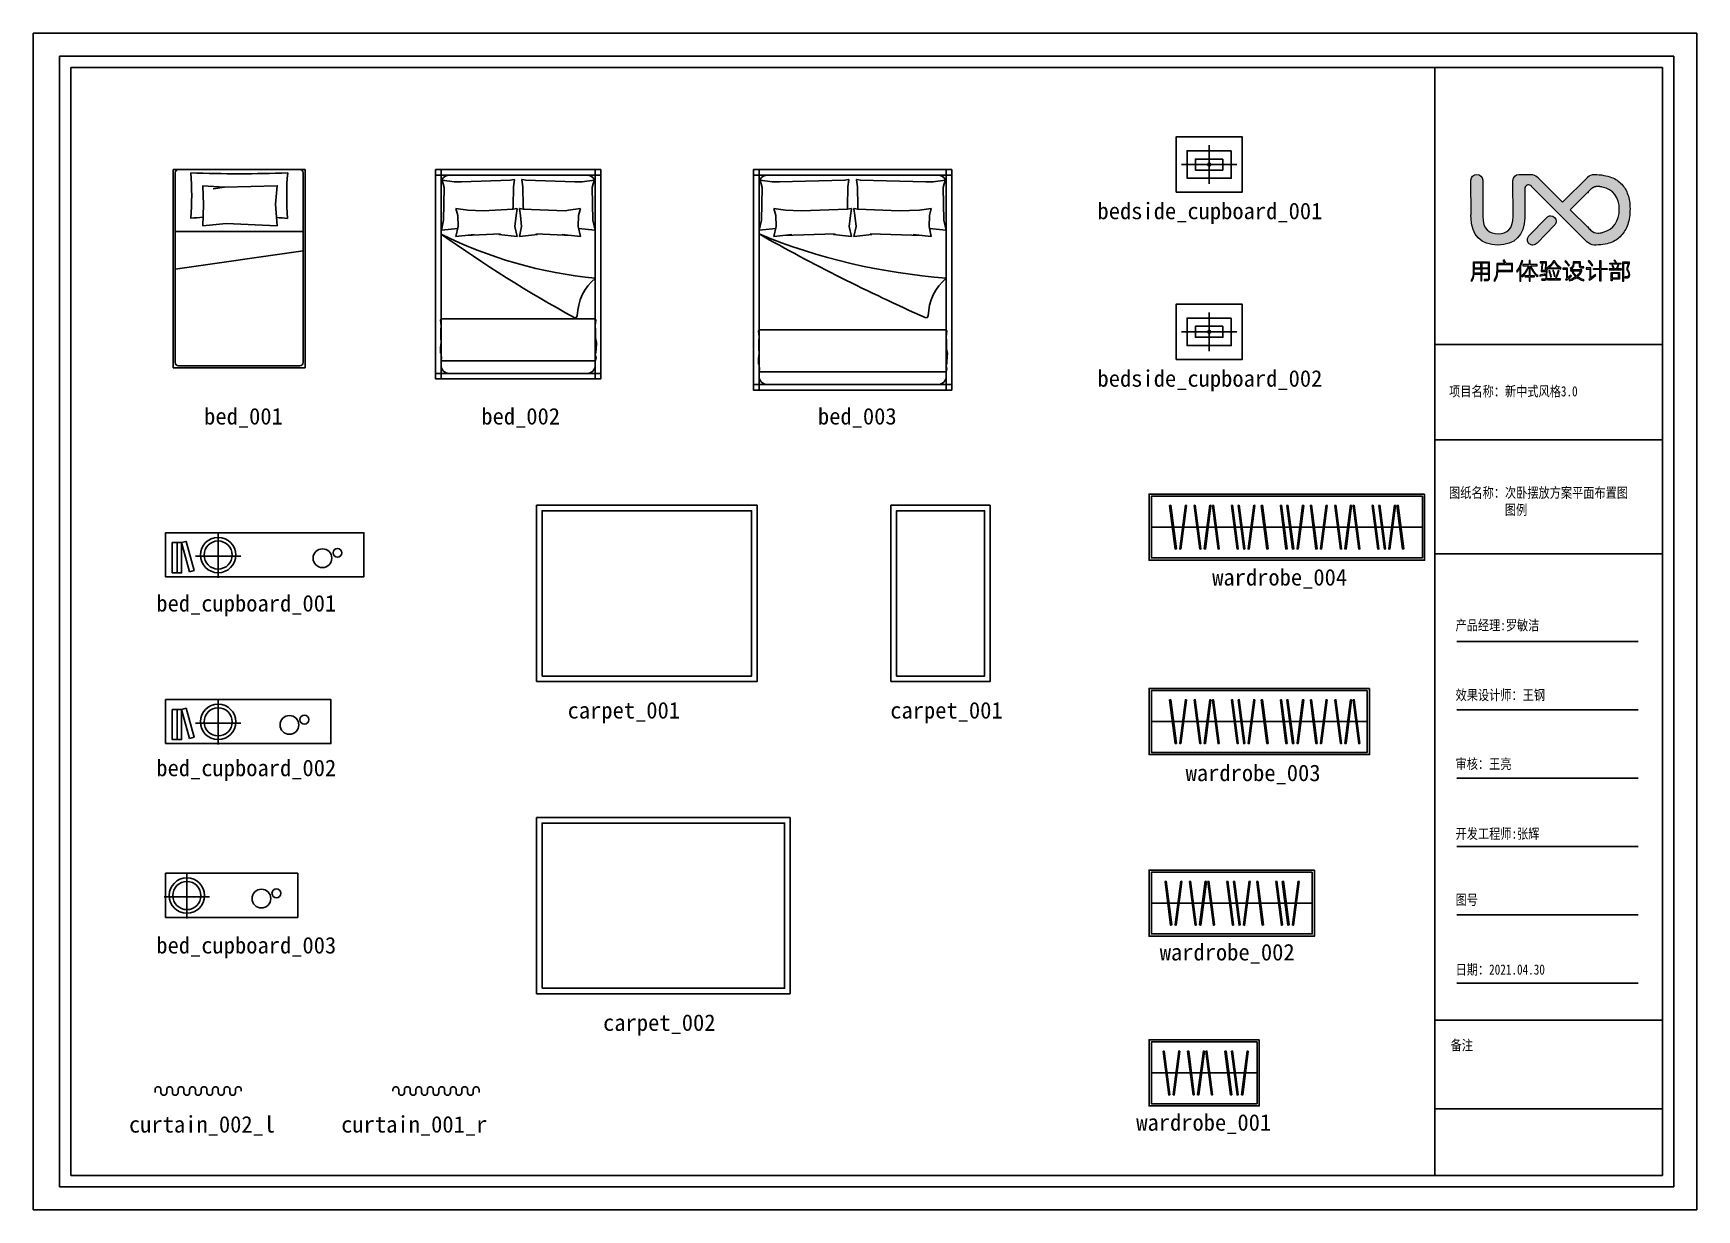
# Model space of a CAD drawing. Extents: x 422240 to 534325, y -8262 to 172635.
# Drawn here: x 451725 to 466823, y 62660 to 73335 of the extents above; entities that cross this region are included whole.
import ezdxf

# ---------------------------------------------------------------- set-up
doc = ezdxf.new("R2010")
doc.units = 0
doc.header["$LTSCALE"] = 1000
doc.header["$MEASUREMENT"] = 0
doc.linetypes.add('HIDDEN5', pattern=[0.08, 0.04, -0.04])
for name, color, linetype in [('_U+56FE_U+5C42 1', 7, 'Continuous'), ('DS-DRAPERY', 32, 'Continuous'), ('PM-家具', 146, 'Continuous'), ('WALL', 255, 'Continuous')]:
    doc.layers.add(name, color=color, linetype=linetype)
doc.styles.get("Standard").update_dxf_attribs({"font": 'gbenor.shx', "bigfont": 'gbcbig.shx'})
doc.styles.add('WJ', font='', dxfattribs={"width": 0.8, "height": 135})
doc.styles.get('WJ').set_extended_font_data('FangSong_GB2312')

msp = doc.modelspace()

# ---------------------------------------------------------------- texts
at = {"char_height": 150, "attachment_point": 1}
for s, insert in [('{\\f@FangSong|b0|i0|c134|p49;bedside_cupboard_001}', (461384, 71798)), ('{\\f@FangSong|b0|i0|c134|p49;bedside_cupboard_002}', (461384, 70278)), ('{\\f@FangSong|b0|i0|c134|p49;bed_001}', (453276, 69935)), ('{\\f@FangSong|b0|i0|c134|p49;bed_002}', (455792, 69935)), ('{\\f@FangSong|b0|i0|c134|p49;bed_003}', (458847, 69935)), ('{\\f@FangSong|b0|i0|c134|p49;wardrobe_004}', (462425, 68474)), ('{\\f@FangSong|b0|i0|c134|p49;bed_cupboard_001}', (452842, 68238)), ('{\\f@FangSong|b0|i0|c134|p49;carpet_001}', (456575, 67267)), ('{\\f@FangSong|b0|i0|c134|p49;carpet_001}', (459503, 67267)), ('{\\f@FangSong|b0|i0|c134|p49;bed_cupboard_002}', (452842, 66744)), ('{\\f@FangSong|b0|i0|c134|p49;wardrobe_003}', (462184, 66699)), ('{\\f@FangSong|b0|i0|c134|p49;bed_cupboard_003}', (452842, 65135)), ('{\\f@FangSong|b0|i0|c134|p49;wardrobe_002}', (461949, 65072)), ('{\\f@FangSong|b0|i0|c134|p49;carpet_002}', (456897, 64433)), ('{\\f@FangSong|b0|i0|c134|p49;curtain_002_l}', (452594, 63510)), ('{\\f@FangSong|b0|i0|c134|p49;curtain_001_r}', (454520, 63510)), ('{\\f@FangSong|b0|i0|c134|p49;wardrobe_001}', (461736, 63527))]:
    msp.add_mtext_dynamic_manual_height_columns(s, width=1434.4, gutter_width=1750, heights=[0], dxfattribs=dict(at, insert=insert))

# ---------------------------------------------------------------- blocks, each defined once
blk = doc.blocks.new('block 2')
at = {"layer": '_U+56FE_U+5C42 1'}
h = blk.add_hatch(color=251, dxfattribs=at)
h.dxf.hatch_style = 2
edge = h.paths.add_edge_path()
edge.add_spline(control_points=[(131.71, -136.79), (131.23, -135.36), (130.51, -134.14), (129.57, -133.14), (128.62, -132.13), (127.45, -131.36), (126.05, -130.82), (124.69, -130.3), (122.24, -129.84), (120.24, -129.82), (120.23, -129.82), (120.22, -129.82), (120.21, -129.82), (120.2, -129.82), (120.19, -129.82), (120.19, -129.82), (120.16, -129.82), (120.14, -129.82), (120.11, -129.82), (120.11, -129.82), (120.11, -129.82), (120.11, -129.82), (119.27, -129.85), (118.51, -130.17), (117.92, -130.69), (117.9, -130.71), (117.88, -130.72), (117.87, -130.73), (117.87, -130.73), (117.79, -130.81), (117.79, -130.81), (117.78, -130.82), (117.77, -130.83), (117.76, -130.84), (117.76, -130.84), (109.23, -139.38), (109.23, -139.38), (109.23, -139.38), (100.8, -130.97), (100.8, -130.97), (100.77, -130.93), (100.73, -130.9), (100.69, -130.86), (100.63, -130.79), (100.57, -130.74), (100.51, -130.68), (99.77, -130.03), (98.92, -129.87), (98.41, -129.83), (98.41, -129.83), (98.35, -129.83), (98.35, -129.83), (98.34, -129.83), (98.33, -129.83), (98.32, -129.83), (98.32, -129.83), (98.26, -129.83), (98.26, -129.83), (98.2, -129.83), (98.16, -129.83), (98.16, -129.83), (98.16, -129.83), (98.16, -129.83), (98.16, -129.83), (98.16, -129.83), (94.18, -129.83), (94.18, -129.83), (94.18, -129.83), (94.17, -129.83), (94.17, -129.83), (94.17, -129.83), (94.17, -129.83), (94.16, -129.83), (93.03, -129.83), (92.12, -130.75), (92.12, -131.88), (92.12, -131.88), (92.12, -131.88), (92.12, -131.89), (92.11, -131.95), (92.11, -132.01), (92.11, -132.07), (92.11, -132.07), (92.16, -144.23), (92.16, -144.23), (92.13, -148.72), (90.1, -150.25), (87.03, -150.27), (83.98, -150.21), (81.7, -148.8), (81.7, -144.23), (81.7, -144.23), (81.7, -143.73), (81.7, -143.73), (81.7, -143.73), (81.7, -131.87), (81.7, -131.87), (81.7, -131.85), (81.7, -131.84), (81.7, -131.82), (81.66, -130.72), (80.76, -129.83), (79.65, -129.83), (78.54, -129.83), (77.64, -130.72), (77.61, -131.82), (77.61, -131.84), (77.6, -131.85), (77.6, -131.87), (77.6, -131.87), (77.6, -131.88), (77.6, -131.88), (77.6, -131.88), (77.6, -131.88), (77.6, -131.88), (77.6, -131.88), (77.6, -131.88), (77.6, -131.88), (77.6, -131.88), (77.66, -143.73), (77.66, -143.73), (77.66, -143.73), (77.65, -143.73), (77.65, -143.73), (77.65, -143.73), (77.65, -144.23), (77.65, -144.23), (77.65, -144.36), (77.66, -144.49), (77.66, -144.61), (77.66, -144.61), (77.66, -144.79), (77.66, -144.79), (77.66, -144.79), (77.66, -144.79), (77.66, -144.79), (77.85, -150.67), (81.06, -154.17), (86.92, -154.17), (92.89, -154.17), (95.97, -150.71), (96.19, -144.79), (96.19, -144.79), (96.2, -144.79), (96.2, -144.79), (96.2, -144.79), (96.2, -144.13), (96.2, -144.13), (96.2, -144.13), (96.2, -143.73), (96.2, -143.73), (96.2, -143.73), (96.2, -134.71), (96.2, -134.71), (96.2, -134.71), (96.2, -134.71), (96.2, -134.71), (96.2, -134.7), (96.2, -134.68), (96.2, -134.67), (96.2, -134.18), (96.48, -133.75), (96.89, -133.55), (96.92, -133.53), (96.94, -133.52), (96.96, -133.51), (96.97, -133.51), (96.97, -133.51), (96.97, -133.51), (97.12, -133.44), (97.29, -133.4), (97.48, -133.4), (98.13, -133.4), (98.55, -133.96), (98.55, -133.96), (98.55, -133.96), (117.69, -153.1), (117.69, -153.1), (117.71, -153.11), (117.73, -153.13), (117.75, -153.15), (118.34, -153.74), (119.15, -154.12), (120.04, -154.16), (120.04, -154.16), (120.04, -154.17), (120.04, -154.17), (122.05, -154.2), (124.3, -153.83), (125.75, -153.33), (127.19, -152.82), (128.41, -151.92), (129.4, -150.9), (130.4, -149.88), (131.15, -148.6), (131.67, -147.06), (132.19, -145.51), (132.44, -143.7), (132.44, -141.63), (132.44, -139.83), (132.2, -138.22), (131.71, -136.79)], knot_values=[0, 0, 0, 0, 1, 1, 1, 2, 2, 2, 3, 3, 3, 4, 4, 4, 5, 5, 5, 6, 6, 6, 7, 7, 7, 8, 8, 8, 9, 9, 9, 10, 10, 10, 11, 11, 11, 12, 12, 12, 13, 13, 13, 14, 14, 14, 15, 15, 15, 16, 16, 16, 17, 17, 17, 18, 18, 18, 19, 19, 19, 20, 20, 20, 21, 21, 21, 22, 22, 22, 23, 23, 23, 24, 24, 24, 25, 25, 25, 26, 26, 26, 27, 27, 27, 28, 28, 28, 29, 29, 29, 30, 30, 30, 31, 31, 31, 32, 32, 32, 33, 33, 33, 34, 34, 34, 35, 35, 35, 36, 36, 36, 37, 37, 37, 38, 38, 38, 39, 39, 39, 40, 40, 40, 41, 41, 41, 42, 42, 42, 43, 43, 43, 44, 44, 44, 45, 45, 45, 46, 46, 46, 47, 47, 47, 48, 48, 48, 49, 49, 49, 50, 50, 50, 51, 51, 51, 52, 52, 52, 53, 53, 53, 54, 54, 54, 55, 55, 55, 56, 56, 56, 57, 57, 57, 58, 58, 58, 59, 59, 59, 60, 60, 60, 61, 61, 61, 62, 62, 62, 63, 63, 63, 64, 64, 64, 65, 65, 65, 66, 66, 66, 67, 67, 67, 67], degree=3, periodic=0)
edge = h.paths.add_edge_path()
edge.add_spline(control_points=[(123.21, -149.75), (122.88, -149.83), (122.37, -149.94), (121.72, -150.01), (121.7, -150.01), (121.68, -150.02), (121.66, -150.02), (121.65, -150.02), (121.64, -150.02), (121.62, -150.02), (121.62, -150.02), (121.62, -150.02), (121.62, -150.02), (121.53, -150.03), (121.43, -150.03), (121.33, -150.03), (120.45, -150.03), (119.64, -149.69), (119.03, -149.14), (119.02, -149.14), (119.02, -149.15), (119.02, -149.15), (118.98, -149.12), (118.26, -148.39), (117.99, -148.12), (117.99, -148.12), (117.99, -148.12), (117.99, -148.12), (117.99, -148.12), (111.86, -142), (111.86, -142), (111.86, -142), (118.87, -134.99), (118.87, -134.99), (118.87, -134.99), (118.87, -134.99), (118.87, -134.99), (118.93, -134.94), (118.99, -134.89), (119.05, -134.83), (119.11, -134.78), (119.17, -134.73), (119.23, -134.68), (119.25, -134.66), (119.27, -134.65), (119.3, -134.63), (119.36, -134.59), (119.42, -134.54), (119.48, -134.5), (119.51, -134.49), (119.54, -134.47), (119.57, -134.45), (119.63, -134.41), (119.69, -134.38), (119.76, -134.35), (119.79, -134.33), (119.82, -134.31), (119.86, -134.3), (119.92, -134.27), (119.98, -134.24), (120.04, -134.21), (120.08, -134.2), (120.13, -134.18), (120.17, -134.17), (120.23, -134.14), (120.28, -134.12), (120.34, -134.11), (120.4, -134.09), (120.45, -134.08), (120.5, -134.06), (120.55, -134.05), (120.61, -134.04), (120.66, -134.03), (120.73, -134.01), (120.8, -134), (120.86, -133.99), (120.91, -133.99), (120.95, -133.98), (120.99, -133.98), (121.1, -133.96), (121.22, -133.96), (121.33, -133.96), (121.39, -133.96), (121.45, -133.96), (121.5, -133.96), (121.63, -133.97), (121.76, -133.99), (121.89, -134), (121.92, -134.01), (121.94, -134.01), (121.97, -134.01), (122.04, -134.02), (122.11, -134.03), (122.18, -134.04), (122.31, -134.06), (122.43, -134.08), (122.54, -134.1), (122.57, -134.1), (122.61, -134.11), (122.64, -134.12), (122.72, -134.13), (122.79, -134.14), (122.85, -134.16), (126.62, -134.96), (128.75, -137.77), (128.75, -141.87), (128.75, -145.82), (126.74, -148.77), (123.21, -149.75)], knot_values=[0, 0, 0, 0, 1, 1, 1, 2, 2, 2, 3, 3, 3, 4, 4, 4, 5, 5, 5, 6, 6, 6, 7, 7, 7, 8, 8, 8, 9, 9, 9, 10, 10, 10, 11, 11, 11, 12, 12, 12, 13, 13, 13, 14, 14, 14, 15, 15, 15, 16, 16, 16, 17, 17, 17, 18, 18, 18, 19, 19, 19, 20, 20, 20, 21, 21, 21, 22, 22, 22, 23, 23, 23, 24, 24, 24, 25, 25, 25, 26, 26, 26, 27, 27, 27, 28, 28, 28, 29, 29, 29, 30, 30, 30, 31, 31, 31, 32, 32, 32, 33, 33, 33, 34, 34, 34, 35, 35, 35, 36, 36, 36, 36], degree=3, periodic=0)
h = blk.add_hatch(color=251, dxfattribs=at)
h.dxf.hatch_style = 2
edge = h.paths.add_edge_path()
edge.add_spline(control_points=[(118.18, -136.02), (118.19, -136.01), (118.19, -136), (118.2, -135.99), (118.2, -135.99), (118.17, -136.01), (118.17, -136.01), (118.18, -136.01), (118.18, -136.02), (118.18, -136.02)], knot_values=[0, 0, 0, 0, 1, 1, 1, 2, 2, 2, 3, 3, 3, 3], degree=3, periodic=0)
h = blk.add_hatch(color=251, dxfattribs=at)
h.dxf.hatch_style = 2
edge = h.paths.add_edge_path()
edge.add_spline(control_points=[(118.17, -147.98), (118.17, -147.98), (118.2, -148.01), (118.2, -148.01), (118.19, -148), (118.19, -147.99), (118.18, -147.97), (118.18, -147.98), (118.18, -147.98), (118.17, -147.98)], knot_values=[0, 0, 0, 0, 1, 1, 1, 2, 2, 2, 3, 3, 3, 3], degree=3, periodic=0)
at = {"layer": '_U+56FE_U+5C42 1', "lineweight": 0}
for points, knots in [([(131.71, -136.79), (131.23, -135.36), (130.51, -134.14), (129.57, -133.14), (128.62, -132.13), (127.45, -131.36), (126.05, -130.82), (124.69, -130.3), (122.24, -129.84), (120.24, -129.82), (120.23, -129.82), (120.22, -129.82), (120.21, -129.82), (120.2, -129.82), (120.19, -129.82), (120.19, -129.82), (120.16, -129.82), (120.14, -129.82), (120.11, -129.82), (120.11, -129.82), (120.11, -129.82), (120.11, -129.82), (119.27, -129.85), (118.51, -130.17), (117.92, -130.69), (117.9, -130.71), (117.88, -130.72), (117.87, -130.73), (117.87, -130.73), (117.79, -130.81), (117.79, -130.81), (117.78, -130.82), (117.77, -130.83), (117.76, -130.84), (117.76, -130.84), (109.23, -139.38), (109.23, -139.38), (109.23, -139.38), (100.8, -130.97), (100.8, -130.97), (100.77, -130.93), (100.73, -130.9), (100.69, -130.86), (100.63, -130.79), (100.57, -130.74), (100.51, -130.68), (99.77, -130.03), (98.92, -129.87), (98.41, -129.83), (98.41, -129.83), (98.35, -129.83), (98.35, -129.83), (98.34, -129.83), (98.33, -129.83), (98.32, -129.83), (98.32, -129.83), (98.26, -129.83), (98.26, -129.83), (98.2, -129.83), (98.16, -129.83), (98.16, -129.83), (98.16, -129.83), (98.16, -129.83), (98.16, -129.83), (98.16, -129.83), (94.18, -129.83), (94.18, -129.83), (94.18, -129.83), (94.17, -129.83), (94.17, -129.83), (94.17, -129.83), (94.17, -129.83), (94.16, -129.83), (93.03, -129.83), (92.12, -130.75), (92.12, -131.88), (92.12, -131.88), (92.12, -131.88), (92.12, -131.89), (92.11, -131.95), (92.11, -132.01), (92.11, -132.07), (92.11, -132.07), (92.16, -144.23), (92.16, -144.23), (92.13, -148.72), (90.1, -150.25), (87.03, -150.27), (83.98, -150.21), (81.7, -148.8), (81.7, -144.23), (81.7, -144.23), (81.7, -143.73), (81.7, -143.73), (81.7, -143.73), (81.7, -131.87), (81.7, -131.87), (81.7, -131.85), (81.7, -131.84), (81.7, -131.82), (81.66, -130.72), (80.76, -129.83), (79.65, -129.83), (78.54, -129.83), (77.64, -130.72), (77.61, -131.82), (77.61, -131.84), (77.6, -131.85), (77.6, -131.87), (77.6, -131.87), (77.6, -131.88), (77.6, -131.88), (77.6, -131.88), (77.6, -131.88), (77.6, -131.88), (77.6, -131.88), (77.6, -131.88), (77.6, -131.88), (77.6, -131.88), (77.66, -143.73), (77.66, -143.73), (77.66, -143.73), (77.65, -143.73), (77.65, -143.73), (77.65, -143.73), (77.65, -144.23), (77.65, -144.23), (77.65, -144.36), (77.66, -144.49), (77.66, -144.61), (77.66, -144.61), (77.66, -144.79), (77.66, -144.79), (77.66, -144.79), (77.66, -144.79), (77.66, -144.79), (77.85, -150.67), (81.06, -154.17), (86.92, -154.17), (92.89, -154.17), (95.97, -150.71), (96.19, -144.79), (96.19, -144.79), (96.2, -144.79), (96.2, -144.79), (96.2, -144.79), (96.2, -144.13), (96.2, -144.13), (96.2, -144.13), (96.2, -143.73), (96.2, -143.73), (96.2, -143.73), (96.2, -134.71), (96.2, -134.71), (96.2, -134.71), (96.2, -134.71), (96.2, -134.71), (96.2, -134.7), (96.2, -134.68), (96.2, -134.67), (96.2, -134.18), (96.48, -133.75), (96.89, -133.55), (96.92, -133.53), (96.94, -133.52), (96.96, -133.51), (96.97, -133.51), (96.97, -133.51), (96.97, -133.51), (97.12, -133.44), (97.29, -133.4), (97.48, -133.4), (98.13, -133.4), (98.55, -133.96), (98.55, -133.96), (98.55, -133.96), (117.69, -153.1), (117.69, -153.1), (117.71, -153.11), (117.73, -153.13), (117.75, -153.15), (118.34, -153.74), (119.15, -154.12), (120.04, -154.16), (120.04, -154.16), (120.04, -154.17), (120.04, -154.17), (122.05, -154.2), (124.3, -153.83), (125.75, -153.33), (127.19, -152.82), (128.41, -151.92), (129.4, -150.9), (130.4, -149.88), (131.15, -148.6), (131.67, -147.06), (132.19, -145.51), (132.44, -143.7), (132.44, -141.63), (132.44, -139.83), (132.2, -138.22), (131.71, -136.79)], [0, 0, 0, 0, 1, 1, 1, 2, 2, 2, 3, 3, 3, 4, 4, 4, 5, 5, 5, 6, 6, 6, 7, 7, 7, 8, 8, 8, 9, 9, 9, 10, 10, 10, 11, 11, 11, 12, 12, 12, 13, 13, 13, 14, 14, 14, 15, 15, 15, 16, 16, 16, 17, 17, 17, 18, 18, 18, 19, 19, 19, 20, 20, 20, 21, 21, 21, 22, 22, 22, 23, 23, 23, 24, 24, 24, 25, 25, 25, 26, 26, 26, 27, 27, 27, 28, 28, 28, 29, 29, 29, 30, 30, 30, 31, 31, 31, 32, 32, 32, 33, 33, 33, 34, 34, 34, 35, 35, 35, 36, 36, 36, 37, 37, 37, 38, 38, 38, 39, 39, 39, 40, 40, 40, 41, 41, 41, 42, 42, 42, 43, 43, 43, 44, 44, 44, 45, 45, 45, 46, 46, 46, 47, 47, 47, 48, 48, 48, 49, 49, 49, 50, 50, 50, 51, 51, 51, 52, 52, 52, 53, 53, 53, 54, 54, 54, 55, 55, 55, 56, 56, 56, 57, 57, 57, 58, 58, 58, 59, 59, 59, 60, 60, 60, 61, 61, 61, 62, 62, 62, 63, 63, 63, 64, 64, 64, 65, 65, 65, 66, 66, 66, 67, 67, 67, 67]), ([(123.21, -149.75), (122.88, -149.83), (122.37, -149.94), (121.72, -150.01), (121.7, -150.01), (121.68, -150.02), (121.66, -150.02), (121.65, -150.02), (121.64, -150.02), (121.62, -150.02), (121.62, -150.02), (121.62, -150.02), (121.62, -150.02), (121.53, -150.03), (121.43, -150.03), (121.33, -150.03), (120.45, -150.03), (119.64, -149.69), (119.03, -149.14), (119.02, -149.14), (119.02, -149.15), (119.02, -149.15), (118.98, -149.12), (118.26, -148.39), (117.99, -148.12), (117.99, -148.12), (117.99, -148.12), (117.99, -148.12), (117.99, -148.12), (111.86, -142), (111.86, -142), (111.86, -142), (118.87, -134.99), (118.87, -134.99), (118.87, -134.99), (118.87, -134.99), (118.87, -134.99), (118.93, -134.94), (118.99, -134.89), (119.05, -134.83), (119.11, -134.78), (119.17, -134.73), (119.23, -134.68), (119.25, -134.66), (119.27, -134.65), (119.3, -134.63), (119.36, -134.59), (119.42, -134.54), (119.48, -134.5), (119.51, -134.49), (119.54, -134.47), (119.57, -134.45), (119.63, -134.41), (119.69, -134.38), (119.76, -134.35), (119.79, -134.33), (119.82, -134.31), (119.86, -134.3), (119.92, -134.27), (119.98, -134.24), (120.04, -134.21), (120.08, -134.2), (120.13, -134.18), (120.17, -134.17), (120.23, -134.14), (120.28, -134.12), (120.34, -134.11), (120.4, -134.09), (120.45, -134.08), (120.5, -134.06), (120.55, -134.05), (120.61, -134.04), (120.66, -134.03), (120.73, -134.01), (120.8, -134), (120.86, -133.99), (120.91, -133.99), (120.95, -133.98), (120.99, -133.98), (121.1, -133.96), (121.22, -133.96), (121.33, -133.96), (121.39, -133.96), (121.45, -133.96), (121.5, -133.96), (121.63, -133.97), (121.76, -133.99), (121.89, -134), (121.92, -134.01), (121.94, -134.01), (121.97, -134.01), (122.04, -134.02), (122.11, -134.03), (122.18, -134.04), (122.31, -134.06), (122.43, -134.08), (122.54, -134.1), (122.57, -134.1), (122.61, -134.11), (122.64, -134.12), (122.72, -134.13), (122.79, -134.14), (122.85, -134.16), (126.62, -134.96), (128.75, -137.77), (128.75, -141.87), (128.75, -145.82), (126.74, -148.77), (123.21, -149.75)], [0, 0, 0, 0, 1, 1, 1, 2, 2, 2, 3, 3, 3, 4, 4, 4, 5, 5, 5, 6, 6, 6, 7, 7, 7, 8, 8, 8, 9, 9, 9, 10, 10, 10, 11, 11, 11, 12, 12, 12, 13, 13, 13, 14, 14, 14, 15, 15, 15, 16, 16, 16, 17, 17, 17, 18, 18, 18, 19, 19, 19, 20, 20, 20, 21, 21, 21, 22, 22, 22, 23, 23, 23, 24, 24, 24, 25, 25, 25, 26, 26, 26, 27, 27, 27, 28, 28, 28, 29, 29, 29, 30, 30, 30, 31, 31, 31, 32, 32, 32, 33, 33, 33, 34, 34, 34, 35, 35, 35, 36, 36, 36, 36]), ([(118.18, -136.02), (118.19, -136.01), (118.19, -136), (118.2, -135.99), (118.2, -135.99), (118.17, -136.01), (118.17, -136.01), (118.18, -136.01), (118.18, -136.02), (118.18, -136.02)], [0, 0, 0, 0, 1, 1, 1, 2, 2, 2, 3, 3, 3, 3]), ([(118.17, -147.98), (118.17, -147.98), (118.2, -148.01), (118.2, -148.01), (118.19, -148), (118.19, -147.99), (118.18, -147.97), (118.18, -147.98), (118.18, -147.98), (118.17, -147.98)], [0, 0, 0, 0, 1, 1, 1, 2, 2, 2, 3, 3, 3, 3])]:
    blk.add_open_spline(points, degree=3, knots=knots, dxfattribs=at)
blk = doc.blocks.new('block 3')
at = {"layer": '_U+56FE_U+5C42 1'}
h = blk.add_hatch(color=251, dxfattribs=at)
h.dxf.hatch_style = 2
edge = h.paths.add_edge_path()
edge.add_spline(control_points=[(83, -165.97), (83.54, -165.97), (83.64, -165.85), (83.64, -165.39), (83.64, -165.39), (83.64, -164.17), (83.64, -164.17), (83.64, -164.17), (81.39, -164.17), (81.39, -164.17), (81.39, -164.17), (81.39, -166.43), (81.39, -166.43), (81.39, -166.43), (81.02, -166.43), (81.02, -166.43), (81.02, -166.43), (81.02, -164.17), (81.02, -164.17), (81.02, -164.17), (78.75, -164.17), (78.75, -164.17), (78.69, -165.15), (78.46, -165.75), (77.94, -166.61), (77.94, -166.61), (77.58, -166.43), (77.58, -166.43), (78.29, -165.35), (78.4, -164.82), (78.4, -163.1), (78.4, -163.1), (78.4, -159.99), (78.4, -159.99), (78.4, -159.99), (84.02, -159.99), (84.02, -159.99), (84.02, -159.99), (84.02, -165.51), (84.02, -165.51), (84.02, -166.15), (83.82, -166.34), (83.12, -166.34), (83.12, -166.34), (82.23, -166.34), (82.23, -166.34), (82.23, -166.34), (82.17, -165.97), (82.17, -165.97), (82.17, -165.97), (83, -165.97), (83, -165.97)], knot_values=[0, 0, 0, 0, 1, 1, 1, 2, 2, 2, 3, 3, 3, 4, 4, 4, 5, 5, 5, 6, 6, 6, 7, 7, 7, 8, 8, 8, 9, 9, 9, 10, 10, 10, 11, 11, 11, 12, 12, 12, 13, 13, 13, 14, 14, 14, 15, 15, 15, 16, 16, 16, 17, 17, 17, 17], degree=3, periodic=0)
edge = h.paths.add_edge_path()
edge.add_spline(control_points=[(78.78, -163.81), (78.78, -163.81), (81.02, -163.81), (81.02, -163.81), (81.02, -163.81), (81.02, -162.3), (81.02, -162.3), (81.02, -162.3), (78.78, -162.3), (78.78, -162.3), (78.78, -162.3), (78.78, -163.23), (78.78, -163.23), (78.78, -163.43), (78.78, -163.63), (78.78, -163.81)], knot_values=[0, 0, 0, 0, 1, 1, 1, 2, 2, 2, 3, 3, 3, 4, 4, 4, 5, 5, 5, 5], degree=3, periodic=0)
h.paths.add_polyline_path([(78.78, -161.94), (81.02, -161.94), (81.02, -160.36), (78.78, -160.36)])
h.paths.add_polyline_path([(81.39, -160.36), (81.39, -161.94), (83.64, -161.94), (83.64, -160.36)])
h.paths.add_polyline_path([(81.39, -163.81), (83.64, -163.81), (83.64, -162.3), (81.39, -162.3)])
h = blk.add_hatch(color=251, dxfattribs=at)
h.dxf.hatch_style = 2
edge = h.paths.add_edge_path()
edge.add_spline(control_points=[(89.72, -160.53), (89.72, -160.53), (92, -160.53), (92, -160.53), (92, -160.53), (92, -163.29), (92, -163.29), (92, -163.29), (86.89, -163.29), (86.89, -163.29), (86.83, -164.83), (86.58, -165.54), (85.88, -166.56), (85.88, -166.56), (85.51, -166.36), (85.51, -166.36), (86.33, -165.24), (86.52, -164.54), (86.52, -162.49), (86.52, -162.49), (86.52, -160.53), (86.52, -160.53), (86.52, -160.53), (89.26, -160.53), (89.26, -160.53), (89.26, -160.53), (88.66, -159.41), (88.66, -159.41), (88.66, -159.41), (89.06, -159.28), (89.06, -159.28), (89.06, -159.28), (89.72, -160.53), (89.72, -160.53)], knot_values=[0, 0, 0, 0, 1, 1, 1, 2, 2, 2, 3, 3, 3, 4, 4, 4, 5, 5, 5, 6, 6, 6, 7, 7, 7, 8, 8, 8, 9, 9, 9, 10, 10, 10, 11, 11, 11, 11], degree=3, periodic=0)
edge = h.paths.add_edge_path()
edge.add_spline(control_points=[(86.9, -162.92), (86.9, -162.92), (91.62, -162.92), (91.62, -162.92), (91.62, -162.92), (91.62, -160.88), (91.62, -160.88), (91.62, -160.88), (86.9, -160.88), (86.9, -160.88), (86.9, -160.88), (86.9, -162.41), (86.9, -162.41), (86.9, -162.6), (86.9, -162.76), (86.9, -162.92)], knot_values=[0, 0, 0, 0, 1, 1, 1, 2, 2, 2, 3, 3, 3, 4, 4, 4, 5, 5, 5, 5], degree=3, periodic=0)
h = blk.add_hatch(color=251, dxfattribs=at)
h.dxf.hatch_style = 2
edge = h.paths.add_edge_path()
edge.add_spline(control_points=[(94.47, -162.05), (94.18, -162.6), (93.86, -163.11), (93.52, -163.54), (93.52, -163.54), (93.36, -163.13), (93.36, -163.13), (94.04, -162.23), (94.71, -160.85), (95.12, -159.48), (95.12, -159.48), (95.49, -159.54), (95.49, -159.54), (95.31, -160.15), (95.1, -160.75), (94.84, -161.31), (94.84, -161.31), (94.84, -166.53), (94.84, -166.53), (94.84, -166.53), (94.47, -166.53), (94.47, -166.53), (94.47, -166.53), (94.47, -162.05), (94.47, -162.05)], knot_values=[0, 0, 0, 0, 1, 1, 1, 2, 2, 2, 3, 3, 3, 4, 4, 4, 5, 5, 5, 6, 6, 6, 7, 7, 7, 8, 8, 8, 8], degree=3, periodic=0)
edge = h.paths.add_edge_path()
edge.add_spline(control_points=[(97.71, -165.11), (97.71, -165.11), (96.23, -165.11), (96.23, -165.11), (96.23, -165.11), (96.23, -164.76), (96.23, -164.76), (96.23, -164.76), (97.71, -164.76), (97.71, -164.76), (97.71, -164.76), (97.71, -161.48), (97.71, -161.48), (97.2, -162.84), (96.44, -163.98), (95.27, -165.12), (95.27, -165.12), (95.05, -164.79), (95.05, -164.79), (96.19, -163.73), (96.94, -162.61), (97.47, -161.25), (97.47, -161.25), (95.46, -161.25), (95.46, -161.25), (95.46, -161.25), (95.46, -160.88), (95.46, -160.88), (95.46, -160.88), (97.71, -160.88), (97.71, -160.88), (97.71, -160.88), (97.71, -159.41), (97.71, -159.41), (97.71, -159.41), (98.08, -159.41), (98.08, -159.41), (98.08, -159.41), (98.08, -160.88), (98.08, -160.88), (98.08, -160.88), (100.51, -160.88), (100.51, -160.88), (100.51, -160.88), (100.51, -161.25), (100.51, -161.25), (100.51, -161.25), (98.33, -161.25), (98.33, -161.25), (98.85, -162.61), (99.71, -163.83), (100.79, -164.77), (100.79, -164.77), (100.51, -165.11), (100.51, -165.11), (99.43, -164.11), (98.57, -162.78), (98.08, -161.41), (98.08, -161.41), (98.08, -164.76), (98.08, -164.76), (98.08, -164.76), (99.54, -164.76), (99.54, -164.76), (99.54, -164.76), (99.54, -165.11), (99.54, -165.11), (99.54, -165.11), (98.08, -165.11), (98.08, -165.11), (98.08, -165.11), (98.08, -166.58), (98.08, -166.58), (98.08, -166.58), (97.71, -166.58), (97.71, -166.58), (97.71, -166.58), (97.71, -165.11), (97.71, -165.11)], knot_values=[0, 0, 0, 0, 1, 1, 1, 2, 2, 2, 3, 3, 3, 4, 4, 4, 5, 5, 5, 6, 6, 6, 7, 7, 7, 8, 8, 8, 9, 9, 9, 10, 10, 10, 11, 11, 11, 12, 12, 12, 13, 13, 13, 14, 14, 14, 15, 15, 15, 16, 16, 16, 17, 17, 17, 18, 18, 18, 19, 19, 19, 20, 20, 20, 21, 21, 21, 22, 22, 22, 23, 23, 23, 24, 24, 24, 25, 25, 25, 26, 26, 26, 26], degree=3, periodic=0)
h = blk.add_hatch(color=251, dxfattribs=at)
h.dxf.hatch_style = 2
edge = h.paths.add_edge_path()
edge.add_spline(control_points=[(101.34, -164.82), (101.34, -164.82), (101.32, -164.49), (101.32, -164.49), (101.56, -164.45), (103.02, -164.21), (103.22, -164.17), (103.22, -164.17), (103.23, -164.49), (103.23, -164.49), (103.06, -164.52), (101.57, -164.78), (101.34, -164.82)], knot_values=[0, 0, 0, 0, 1, 1, 1, 2, 2, 2, 3, 3, 3, 4, 4, 4, 4], degree=3, periodic=0)
edge = h.paths.add_edge_path()
edge.add_spline(control_points=[(102.68, -165.94), (103.28, -165.94), (103.43, -165.82), (103.44, -165.31), (103.44, -165.31), (103.53, -163.22), (103.53, -163.22), (103.53, -163.22), (101.85, -163.22), (101.85, -163.22), (101.85, -163.22), (102.03, -160.68), (102.03, -160.68), (102.03, -160.68), (102.35, -160.68), (102.35, -160.68), (102.35, -160.68), (102.19, -162.91), (102.19, -162.91), (102.19, -162.91), (103.18, -162.91), (103.18, -162.91), (103.18, -162.91), (103.37, -160.25), (103.37, -160.25), (103.37, -160.25), (101.5, -160.25), (101.5, -160.25), (101.5, -160.25), (101.5, -159.92), (101.5, -159.92), (101.5, -159.92), (103.7, -159.92), (103.7, -159.92), (103.7, -159.92), (103.51, -162.91), (103.51, -162.91), (103.51, -162.91), (103.86, -162.91), (103.86, -162.91), (103.84, -163.5), (103.8, -164.65), (103.76, -165.42), (103.73, -166.08), (103.52, -166.24), (102.77, -166.24), (102.77, -166.24), (102.01, -166.24), (102.01, -166.24), (102.01, -166.24), (101.96, -165.94), (101.96, -165.94), (101.96, -165.94), (102.68, -165.94), (102.68, -165.94)], knot_values=[0, 0, 0, 0, 1, 1, 1, 2, 2, 2, 3, 3, 3, 4, 4, 4, 5, 5, 5, 6, 6, 6, 7, 7, 7, 8, 8, 8, 9, 9, 9, 10, 10, 10, 11, 11, 11, 12, 12, 12, 13, 13, 13, 14, 14, 14, 15, 15, 15, 16, 16, 16, 17, 17, 17, 18, 18, 18, 18], degree=3, periodic=0)
edge = h.paths.add_edge_path()
edge.add_spline(control_points=[(106.27, -159.92), (105.72, -160.86), (105.01, -161.69), (104.02, -162.43), (104.02, -162.43), (103.8, -162.15), (103.8, -162.15), (104.82, -161.39), (105.56, -160.52), (106.05, -159.54), (106.05, -159.54), (106.49, -159.54), (106.49, -159.54), (106.98, -160.56), (107.73, -161.42), (108.73, -162.15), (108.73, -162.15), (108.51, -162.43), (108.51, -162.43), (107.53, -161.7), (106.82, -160.87), (106.27, -159.92)], knot_values=[0, 0, 0, 0, 1, 1, 1, 2, 2, 2, 3, 3, 3, 4, 4, 4, 5, 5, 5, 6, 6, 6, 7, 7, 7, 7], degree=3, periodic=0)
edge = h.paths.add_edge_path()
edge.add_spline(control_points=[(107.05, -165.73), (107.05, -165.73), (108.51, -165.73), (108.51, -165.73), (108.51, -165.73), (108.51, -166.09), (108.51, -166.09), (108.51, -166.09), (104.02, -166.09), (104.02, -166.09), (104.02, -166.09), (104.02, -165.73), (104.02, -165.73), (104.02, -165.73), (106.71, -165.73), (106.71, -165.73), (107.02, -164.91), (107.43, -163.69), (107.68, -162.86), (107.68, -162.86), (107.99, -162.96), (107.99, -162.96), (107.74, -163.72), (107.34, -164.95), (107.05, -165.73)], knot_values=[0, 0, 0, 0, 1, 1, 1, 2, 2, 2, 3, 3, 3, 4, 4, 4, 5, 5, 5, 6, 6, 6, 7, 7, 7, 8, 8, 8, 8], degree=3, periodic=0)
edge = h.paths.add_edge_path()
edge.add_spline(control_points=[(104.48, -162.95), (104.48, -162.95), (104.77, -162.86), (104.77, -162.86), (104.94, -163.41), (105.26, -164.5), (105.4, -165.08), (105.4, -165.08), (105.1, -165.17), (105.1, -165.17), (104.95, -164.58), (104.64, -163.49), (104.48, -162.95)], knot_values=[0, 0, 0, 0, 1, 1, 1, 2, 2, 2, 3, 3, 3, 4, 4, 4, 4], degree=3, periodic=0)
h.paths.add_polyline_path([(104.77, -162.37), (104.77, -162.02), (107.77, -162.02), (107.77, -162.37)])
edge = h.paths.add_edge_path()
edge.add_spline(control_points=[(105.77, -162.86), (105.77, -162.86), (106.08, -162.78), (106.08, -162.78), (106.24, -163.27), (106.51, -164.28), (106.63, -164.82), (106.63, -164.82), (106.33, -164.9), (106.33, -164.9), (106.2, -164.36), (105.94, -163.37), (105.77, -162.86)], knot_values=[0, 0, 0, 0, 1, 1, 1, 2, 2, 2, 3, 3, 3, 4, 4, 4, 4], degree=3, periodic=0)
h = blk.add_hatch(color=251, dxfattribs=at)
h.dxf.hatch_style = 2
edge = h.paths.add_edge_path()
edge.add_spline(control_points=[(110.49, -166.28), (110.49, -166.28), (110.24, -166), (110.24, -166), (110.54, -165.85), (110.54, -165.7), (110.54, -165.54), (110.54, -165.54), (110.54, -162.45), (110.54, -162.45), (110.54, -162.45), (109.34, -162.45), (109.34, -162.45), (109.34, -162.45), (109.34, -162.09), (109.34, -162.09), (109.34, -162.09), (110.92, -162.09), (110.92, -162.09), (110.92, -162.09), (110.92, -165.47), (110.92, -165.47), (110.92, -165.47), (112.07, -164.56), (112.07, -164.56), (112.07, -164.56), (112.23, -164.9), (112.23, -164.9), (112.05, -165.03), (111.18, -165.72), (110.49, -166.28)], knot_values=[0, 0, 0, 0, 1, 1, 1, 2, 2, 2, 3, 3, 3, 4, 4, 4, 5, 5, 5, 6, 6, 6, 7, 7, 7, 8, 8, 8, 9, 9, 9, 10, 10, 10, 10], degree=3, periodic=0)
edge = h.paths.add_edge_path()
edge.add_spline(control_points=[(110.04, -159.82), (110.04, -159.82), (110.34, -159.58), (110.34, -159.58), (110.65, -159.93), (111.26, -160.64), (111.57, -161.03), (111.57, -161.03), (111.24, -161.29), (111.24, -161.29), (110.95, -160.91), (110.35, -160.18), (110.04, -159.82)], knot_values=[0, 0, 0, 0, 1, 1, 1, 2, 2, 2, 3, 3, 3, 4, 4, 4, 4], degree=3, periodic=0)
edge = h.paths.add_edge_path()
edge.add_spline(control_points=[(115.81, -162.73), (115.81, -162.73), (115.81, -163.07), (115.81, -163.07), (115.53, -163.84), (115.07, -164.5), (114.38, -165.07), (114.95, -165.47), (115.68, -165.81), (116.59, -166.12), (116.59, -166.12), (116.43, -166.49), (116.43, -166.49), (115.48, -166.14), (114.71, -165.75), (114.08, -165.3), (113.45, -165.75), (112.65, -166.15), (111.65, -166.52), (111.65, -166.52), (111.44, -166.17), (111.44, -166.17), (112.4, -165.84), (113.17, -165.47), (113.77, -165.06), (113.14, -164.53), (112.69, -163.93), (112.38, -163.22), (112.38, -163.22), (112.63, -163.07), (112.63, -163.07), (112.63, -163.07), (111.93, -163.07), (111.93, -163.07), (111.93, -163.07), (111.93, -162.73), (111.93, -162.73), (111.93, -162.73), (115.81, -162.73), (115.81, -162.73)], knot_values=[0, 0, 0, 0, 1, 1, 1, 2, 2, 2, 3, 3, 3, 4, 4, 4, 5, 5, 5, 6, 6, 6, 7, 7, 7, 8, 8, 8, 9, 9, 9, 10, 10, 10, 11, 11, 11, 12, 12, 12, 13, 13, 13, 13], degree=3, periodic=0)
edge = h.paths.add_edge_path()
edge.add_spline(control_points=[(115.68, -161.98), (115.16, -162), (114.97, -161.86), (114.97, -161.37), (114.97, -161.37), (114.97, -160.29), (114.97, -160.29), (114.97, -160.29), (113.18, -160.29), (113.18, -160.29), (113.18, -160.29), (113.18, -160.83), (113.18, -160.83), (113.18, -161.4), (112.88, -161.95), (112.09, -162.45), (112.09, -162.45), (111.83, -162.18), (111.83, -162.18), (112.59, -161.69), (112.82, -161.27), (112.82, -160.67), (112.82, -160.67), (112.82, -159.95), (112.82, -159.95), (112.82, -159.95), (115.34, -159.95), (115.34, -159.95), (115.34, -159.95), (115.34, -161.21), (115.34, -161.21), (115.34, -161.56), (115.46, -161.63), (115.84, -161.63), (115.84, -161.63), (116.56, -161.63), (116.56, -161.63), (116.56, -161.63), (116.52, -161.98), (116.52, -161.98), (116.52, -161.98), (115.68, -161.98), (115.68, -161.98)], knot_values=[0, 0, 0, 0, 1, 1, 1, 2, 2, 2, 3, 3, 3, 4, 4, 4, 5, 5, 5, 6, 6, 6, 7, 7, 7, 8, 8, 8, 9, 9, 9, 10, 10, 10, 11, 11, 11, 12, 12, 12, 13, 13, 13, 14, 14, 14, 14], degree=3, periodic=0)
edge = h.paths.add_edge_path()
edge.add_spline(control_points=[(114.07, -164.84), (114.73, -164.33), (115.15, -163.74), (115.4, -163.07), (115.4, -163.07), (112.72, -163.07), (112.72, -163.07), (113.03, -163.77), (113.46, -164.35), (114.07, -164.84)], knot_values=[0, 0, 0, 0, 1, 1, 1, 2, 2, 2, 3, 3, 3, 3], degree=3, periodic=0)
h = blk.add_hatch(color=251, dxfattribs=at)
h.dxf.hatch_style = 2
edge = h.paths.add_edge_path()
edge.add_spline(control_points=[(118.53, -166.25), (118.53, -166.25), (118.29, -165.98), (118.29, -165.98), (118.6, -165.82), (118.6, -165.68), (118.6, -165.51), (118.6, -165.51), (118.6, -162.4), (118.6, -162.4), (118.6, -162.4), (117.32, -162.4), (117.32, -162.4), (117.32, -162.4), (117.32, -162.02), (117.32, -162.02), (117.32, -162.02), (118.98, -162.02), (118.98, -162.02), (118.98, -162.02), (118.98, -165.45), (118.98, -165.45), (118.98, -165.45), (120.54, -164.27), (120.54, -164.27), (120.54, -164.27), (120.67, -164.64), (120.67, -164.64), (120.42, -164.82), (119.3, -165.62), (118.53, -166.25)], knot_values=[0, 0, 0, 0, 1, 1, 1, 2, 2, 2, 3, 3, 3, 4, 4, 4, 5, 5, 5, 6, 6, 6, 7, 7, 7, 8, 8, 8, 9, 9, 9, 10, 10, 10, 10], degree=3, periodic=0)
edge = h.paths.add_edge_path()
edge.add_spline(control_points=[(118.07, -159.74), (118.07, -159.74), (118.37, -159.51), (118.37, -159.51), (118.7, -159.89), (119.34, -160.69), (119.64, -161.07), (119.64, -161.07), (119.32, -161.31), (119.32, -161.31), (119.03, -160.95), (118.4, -160.13), (118.07, -159.74)], knot_values=[0, 0, 0, 0, 1, 1, 1, 2, 2, 2, 3, 3, 3, 4, 4, 4, 4], degree=3, periodic=0)
h.paths.add_polyline_path([(122.02, -162.59), (119.84, -162.59), (119.84, -162.21), (122.02, -162.21), (122.02, -159.41), (122.4, -159.41), (122.4, -162.21), (124.6, -162.21), (124.6, -162.59), (122.4, -162.59), (122.4, -166.56), (122.02, -166.56)])
h = blk.add_hatch(color=251, dxfattribs=at)
h.dxf.hatch_style = 2
edge = h.paths.add_edge_path()
edge.add_spline(control_points=[(128.06, -162.32), (128.06, -162.32), (129.46, -162.32), (129.46, -162.32), (129.46, -162.32), (129.46, -162.68), (129.46, -162.68), (129.46, -162.68), (125.29, -162.68), (125.29, -162.68), (125.29, -162.68), (125.29, -162.32), (125.29, -162.32), (125.29, -162.32), (127.68, -162.32), (127.68, -162.32), (127.91, -161.9), (128.15, -161.39), (128.32, -160.98), (128.32, -160.98), (128.64, -161.09), (128.64, -161.09), (128.48, -161.48), (128.27, -161.92), (128.06, -162.32)], knot_values=[0, 0, 0, 0, 1, 1, 1, 2, 2, 2, 3, 3, 3, 4, 4, 4, 5, 5, 5, 6, 6, 6, 7, 7, 7, 8, 8, 8, 8], degree=3, periodic=0)
h.paths.add_polyline_path([(125.52, -160.75), (125.52, -160.41), (129.25, -160.41), (129.25, -160.75)])
h.paths.add_polyline_path([(125.97, -163.6), (128.8, -163.6), (128.8, -165.84), (126.32, -165.84), (126.32, -166.43), (125.97, -166.43)])
edge = h.paths.add_edge_path()
edge.add_spline(control_points=[(126.13, -161.12), (126.13, -161.12), (126.44, -160.98), (126.44, -160.98), (126.63, -161.31), (126.8, -161.66), (126.98, -162.04), (126.98, -162.04), (126.65, -162.17), (126.65, -162.17), (126.49, -161.8), (126.33, -161.46), (126.13, -161.12)], knot_values=[0, 0, 0, 0, 1, 1, 1, 2, 2, 2, 3, 3, 3, 4, 4, 4, 4], degree=3, periodic=0)
h.paths.add_polyline_path([(126.32, -165.49), (128.44, -165.49), (128.44, -163.94), (126.32, -163.94)])
edge = h.paths.add_edge_path()
edge.add_spline(control_points=[(126.92, -159.48), (126.92, -159.48), (127.27, -159.32), (127.27, -159.32), (127.46, -159.63), (127.62, -159.9), (127.78, -160.24), (127.78, -160.24), (127.42, -160.4), (127.42, -160.4), (127.28, -160.08), (127.12, -159.8), (126.92, -159.48)], knot_values=[0, 0, 0, 0, 1, 1, 1, 2, 2, 2, 3, 3, 3, 4, 4, 4, 4], degree=3, periodic=0)
edge = h.paths.add_edge_path()
edge.add_spline(control_points=[(129.91, -160.01), (129.91, -160.01), (132.25, -160.01), (132.25, -160.01), (132.25, -160.01), (132.25, -160.37), (132.25, -160.37), (132.25, -160.37), (131.58, -162.5), (131.58, -162.5), (132.15, -163.22), (132.36, -163.71), (132.36, -164.3), (132.36, -165.13), (132.03, -165.46), (131.17, -165.46), (131.17, -165.46), (130.71, -165.46), (130.71, -165.46), (130.71, -165.46), (130.63, -165.11), (130.63, -165.11), (130.63, -165.11), (131.06, -165.11), (131.06, -165.11), (131.74, -165.11), (131.99, -164.88), (131.99, -164.25), (131.99, -163.73), (131.77, -163.23), (131.21, -162.57), (131.21, -162.57), (131.86, -160.37), (131.86, -160.37), (131.86, -160.37), (130.28, -160.37), (130.28, -160.37), (130.28, -160.37), (130.28, -166.59), (130.28, -166.59), (130.28, -166.59), (129.91, -166.59), (129.91, -166.59), (129.91, -166.59), (129.91, -160.01), (129.91, -160.01)], knot_values=[0, 0, 0, 0, 1, 1, 1, 2, 2, 2, 3, 3, 3, 4, 4, 4, 5, 5, 5, 6, 6, 6, 7, 7, 7, 8, 8, 8, 9, 9, 9, 10, 10, 10, 11, 11, 11, 12, 12, 12, 13, 13, 13, 14, 14, 14, 15, 15, 15, 15], degree=3, periodic=0)
at = {"layer": '_U+56FE_U+5C42 1', "lineweight": 0}
for points in [[(78.78, -161.94), (81.02, -161.94), (81.02, -160.36), (78.78, -160.36), (78.78, -161.94)], [(81.39, -160.36), (81.39, -161.94), (83.64, -161.94), (83.64, -160.36), (81.39, -160.36)], [(122.02, -162.59), (119.84, -162.59), (119.84, -162.21), (122.02, -162.21), (122.02, -159.41), (122.4, -159.41), (122.4, -162.21), (124.6, -162.21), (124.6, -162.59), (122.4, -162.59), (122.4, -166.56), (122.02, -166.56), (122.02, -162.59)], [(125.52, -160.75), (125.52, -160.41), (129.25, -160.41), (129.25, -160.75), (125.52, -160.75)], [(81.39, -163.81), (83.64, -163.81), (83.64, -162.3), (81.39, -162.3), (81.39, -163.81)], [(104.77, -162.37), (104.77, -162.02), (107.77, -162.02), (107.77, -162.37), (104.77, -162.37)], [(125.97, -163.6), (128.8, -163.6), (128.8, -165.84), (126.32, -165.84), (126.32, -166.43), (125.97, -166.43), (125.97, -163.6)], [(126.32, -165.49), (128.44, -165.49), (128.44, -163.94), (126.32, -163.94), (126.32, -165.49)]]:
    blk.add_lwpolyline(points, dxfattribs=at)
for points, knots in [([(83, -165.97), (83.54, -165.97), (83.64, -165.85), (83.64, -165.39), (83.64, -165.39), (83.64, -164.17), (83.64, -164.17), (83.64, -164.17), (81.39, -164.17), (81.39, -164.17), (81.39, -164.17), (81.39, -166.43), (81.39, -166.43), (81.39, -166.43), (81.02, -166.43), (81.02, -166.43), (81.02, -166.43), (81.02, -164.17), (81.02, -164.17), (81.02, -164.17), (78.75, -164.17), (78.75, -164.17), (78.69, -165.15), (78.46, -165.75), (77.94, -166.61), (77.94, -166.61), (77.58, -166.43), (77.58, -166.43), (78.29, -165.35), (78.4, -164.82), (78.4, -163.1), (78.4, -163.1), (78.4, -159.99), (78.4, -159.99), (78.4, -159.99), (84.02, -159.99), (84.02, -159.99), (84.02, -159.99), (84.02, -165.51), (84.02, -165.51), (84.02, -166.15), (83.82, -166.34), (83.12, -166.34), (83.12, -166.34), (82.23, -166.34), (82.23, -166.34), (82.23, -166.34), (82.17, -165.97), (82.17, -165.97), (82.17, -165.97), (83, -165.97), (83, -165.97)], [0, 0, 0, 0, 1, 1, 1, 2, 2, 2, 3, 3, 3, 4, 4, 4, 5, 5, 5, 6, 6, 6, 7, 7, 7, 8, 8, 8, 9, 9, 9, 10, 10, 10, 11, 11, 11, 12, 12, 12, 13, 13, 13, 14, 14, 14, 15, 15, 15, 16, 16, 16, 17, 17, 17, 17]), ([(89.72, -160.53), (89.72, -160.53), (92, -160.53), (92, -160.53), (92, -160.53), (92, -163.29), (92, -163.29), (92, -163.29), (86.89, -163.29), (86.89, -163.29), (86.83, -164.83), (86.58, -165.54), (85.88, -166.56), (85.88, -166.56), (85.51, -166.36), (85.51, -166.36), (86.33, -165.24), (86.52, -164.54), (86.52, -162.49), (86.52, -162.49), (86.52, -160.53), (86.52, -160.53), (86.52, -160.53), (89.26, -160.53), (89.26, -160.53), (89.26, -160.53), (88.66, -159.41), (88.66, -159.41), (88.66, -159.41), (89.06, -159.28), (89.06, -159.28), (89.06, -159.28), (89.72, -160.53), (89.72, -160.53)], [0, 0, 0, 0, 1, 1, 1, 2, 2, 2, 3, 3, 3, 4, 4, 4, 5, 5, 5, 6, 6, 6, 7, 7, 7, 8, 8, 8, 9, 9, 9, 10, 10, 10, 11, 11, 11, 11]), ([(94.47, -162.05), (94.18, -162.6), (93.86, -163.11), (93.52, -163.54), (93.52, -163.54), (93.36, -163.13), (93.36, -163.13), (94.04, -162.23), (94.71, -160.85), (95.12, -159.48), (95.12, -159.48), (95.49, -159.54), (95.49, -159.54), (95.31, -160.15), (95.1, -160.75), (94.84, -161.31), (94.84, -161.31), (94.84, -166.53), (94.84, -166.53), (94.84, -166.53), (94.47, -166.53), (94.47, -166.53), (94.47, -166.53), (94.47, -162.05), (94.47, -162.05)], [0, 0, 0, 0, 1, 1, 1, 2, 2, 2, 3, 3, 3, 4, 4, 4, 5, 5, 5, 6, 6, 6, 7, 7, 7, 8, 8, 8, 8]), ([(97.71, -165.11), (97.71, -165.11), (96.23, -165.11), (96.23, -165.11), (96.23, -165.11), (96.23, -164.76), (96.23, -164.76), (96.23, -164.76), (97.71, -164.76), (97.71, -164.76), (97.71, -164.76), (97.71, -161.48), (97.71, -161.48), (97.2, -162.84), (96.44, -163.98), (95.27, -165.12), (95.27, -165.12), (95.05, -164.79), (95.05, -164.79), (96.19, -163.73), (96.94, -162.61), (97.47, -161.25), (97.47, -161.25), (95.46, -161.25), (95.46, -161.25), (95.46, -161.25), (95.46, -160.88), (95.46, -160.88), (95.46, -160.88), (97.71, -160.88), (97.71, -160.88), (97.71, -160.88), (97.71, -159.41), (97.71, -159.41), (97.71, -159.41), (98.08, -159.41), (98.08, -159.41), (98.08, -159.41), (98.08, -160.88), (98.08, -160.88), (98.08, -160.88), (100.51, -160.88), (100.51, -160.88), (100.51, -160.88), (100.51, -161.25), (100.51, -161.25), (100.51, -161.25), (98.33, -161.25), (98.33, -161.25), (98.85, -162.61), (99.71, -163.83), (100.79, -164.77), (100.79, -164.77), (100.51, -165.11), (100.51, -165.11), (99.43, -164.11), (98.57, -162.78), (98.08, -161.41), (98.08, -161.41), (98.08, -164.76), (98.08, -164.76), (98.08, -164.76), (99.54, -164.76), (99.54, -164.76), (99.54, -164.76), (99.54, -165.11), (99.54, -165.11), (99.54, -165.11), (98.08, -165.11), (98.08, -165.11), (98.08, -165.11), (98.08, -166.58), (98.08, -166.58), (98.08, -166.58), (97.71, -166.58), (97.71, -166.58), (97.71, -166.58), (97.71, -165.11), (97.71, -165.11)], [0, 0, 0, 0, 1, 1, 1, 2, 2, 2, 3, 3, 3, 4, 4, 4, 5, 5, 5, 6, 6, 6, 7, 7, 7, 8, 8, 8, 9, 9, 9, 10, 10, 10, 11, 11, 11, 12, 12, 12, 13, 13, 13, 14, 14, 14, 15, 15, 15, 16, 16, 16, 17, 17, 17, 18, 18, 18, 19, 19, 19, 20, 20, 20, 21, 21, 21, 22, 22, 22, 23, 23, 23, 24, 24, 24, 25, 25, 25, 26, 26, 26, 26]), ([(102.68, -165.94), (103.28, -165.94), (103.43, -165.82), (103.44, -165.31), (103.44, -165.31), (103.53, -163.22), (103.53, -163.22), (103.53, -163.22), (101.85, -163.22), (101.85, -163.22), (101.85, -163.22), (102.03, -160.68), (102.03, -160.68), (102.03, -160.68), (102.35, -160.68), (102.35, -160.68), (102.35, -160.68), (102.19, -162.91), (102.19, -162.91), (102.19, -162.91), (103.18, -162.91), (103.18, -162.91), (103.18, -162.91), (103.37, -160.25), (103.37, -160.25), (103.37, -160.25), (101.5, -160.25), (101.5, -160.25), (101.5, -160.25), (101.5, -159.92), (101.5, -159.92), (101.5, -159.92), (103.7, -159.92), (103.7, -159.92), (103.7, -159.92), (103.51, -162.91), (103.51, -162.91), (103.51, -162.91), (103.86, -162.91), (103.86, -162.91), (103.84, -163.5), (103.8, -164.65), (103.76, -165.42), (103.73, -166.08), (103.52, -166.24), (102.77, -166.24), (102.77, -166.24), (102.01, -166.24), (102.01, -166.24), (102.01, -166.24), (101.96, -165.94), (101.96, -165.94), (101.96, -165.94), (102.68, -165.94), (102.68, -165.94)], [0, 0, 0, 0, 1, 1, 1, 2, 2, 2, 3, 3, 3, 4, 4, 4, 5, 5, 5, 6, 6, 6, 7, 7, 7, 8, 8, 8, 9, 9, 9, 10, 10, 10, 11, 11, 11, 12, 12, 12, 13, 13, 13, 14, 14, 14, 15, 15, 15, 16, 16, 16, 17, 17, 17, 18, 18, 18, 18]), ([(106.27, -159.92), (105.72, -160.86), (105.01, -161.69), (104.02, -162.43), (104.02, -162.43), (103.8, -162.15), (103.8, -162.15), (104.82, -161.39), (105.56, -160.52), (106.05, -159.54), (106.05, -159.54), (106.49, -159.54), (106.49, -159.54), (106.98, -160.56), (107.73, -161.42), (108.73, -162.15), (108.73, -162.15), (108.51, -162.43), (108.51, -162.43), (107.53, -161.7), (106.82, -160.87), (106.27, -159.92)], [0, 0, 0, 0, 1, 1, 1, 2, 2, 2, 3, 3, 3, 4, 4, 4, 5, 5, 5, 6, 6, 6, 7, 7, 7, 7]), ([(110.04, -159.82), (110.04, -159.82), (110.34, -159.58), (110.34, -159.58), (110.65, -159.93), (111.26, -160.64), (111.57, -161.03), (111.57, -161.03), (111.24, -161.29), (111.24, -161.29), (110.95, -160.91), (110.35, -160.18), (110.04, -159.82)], [0, 0, 0, 0, 1, 1, 1, 2, 2, 2, 3, 3, 3, 4, 4, 4, 4]), ([(115.68, -161.98), (115.16, -162), (114.97, -161.86), (114.97, -161.37), (114.97, -161.37), (114.97, -160.29), (114.97, -160.29), (114.97, -160.29), (113.18, -160.29), (113.18, -160.29), (113.18, -160.29), (113.18, -160.83), (113.18, -160.83), (113.18, -161.4), (112.88, -161.95), (112.09, -162.45), (112.09, -162.45), (111.83, -162.18), (111.83, -162.18), (112.59, -161.69), (112.82, -161.27), (112.82, -160.67), (112.82, -160.67), (112.82, -159.95), (112.82, -159.95), (112.82, -159.95), (115.34, -159.95), (115.34, -159.95), (115.34, -159.95), (115.34, -161.21), (115.34, -161.21), (115.34, -161.56), (115.46, -161.63), (115.84, -161.63), (115.84, -161.63), (116.56, -161.63), (116.56, -161.63), (116.56, -161.63), (116.52, -161.98), (116.52, -161.98), (116.52, -161.98), (115.68, -161.98), (115.68, -161.98)], [0, 0, 0, 0, 1, 1, 1, 2, 2, 2, 3, 3, 3, 4, 4, 4, 5, 5, 5, 6, 6, 6, 7, 7, 7, 8, 8, 8, 9, 9, 9, 10, 10, 10, 11, 11, 11, 12, 12, 12, 13, 13, 13, 14, 14, 14, 14]), ([(118.07, -159.74), (118.07, -159.74), (118.37, -159.51), (118.37, -159.51), (118.7, -159.89), (119.34, -160.69), (119.64, -161.07), (119.64, -161.07), (119.32, -161.31), (119.32, -161.31), (119.03, -160.95), (118.4, -160.13), (118.07, -159.74)], [0, 0, 0, 0, 1, 1, 1, 2, 2, 2, 3, 3, 3, 4, 4, 4, 4]), ([(126.92, -159.48), (126.92, -159.48), (127.27, -159.32), (127.27, -159.32), (127.46, -159.63), (127.62, -159.9), (127.78, -160.24), (127.78, -160.24), (127.42, -160.4), (127.42, -160.4), (127.28, -160.08), (127.12, -159.8), (126.92, -159.48)], [0, 0, 0, 0, 1, 1, 1, 2, 2, 2, 3, 3, 3, 4, 4, 4, 4]), ([(129.91, -160.01), (129.91, -160.01), (132.25, -160.01), (132.25, -160.01), (132.25, -160.01), (132.25, -160.37), (132.25, -160.37), (132.25, -160.37), (131.58, -162.5), (131.58, -162.5), (132.15, -163.22), (132.36, -163.71), (132.36, -164.3), (132.36, -165.13), (132.03, -165.46), (131.17, -165.46), (131.17, -165.46), (130.71, -165.46), (130.71, -165.46), (130.71, -165.46), (130.63, -165.11), (130.63, -165.11), (130.63, -165.11), (131.06, -165.11), (131.06, -165.11), (131.74, -165.11), (131.99, -164.88), (131.99, -164.25), (131.99, -163.73), (131.77, -163.23), (131.21, -162.57), (131.21, -162.57), (131.86, -160.37), (131.86, -160.37), (131.86, -160.37), (130.28, -160.37), (130.28, -160.37), (130.28, -160.37), (130.28, -166.59), (130.28, -166.59), (130.28, -166.59), (129.91, -166.59), (129.91, -166.59), (129.91, -166.59), (129.91, -160.01), (129.91, -160.01)], [0, 0, 0, 0, 1, 1, 1, 2, 2, 2, 3, 3, 3, 4, 4, 4, 5, 5, 5, 6, 6, 6, 7, 7, 7, 8, 8, 8, 9, 9, 9, 10, 10, 10, 11, 11, 11, 12, 12, 12, 13, 13, 13, 14, 14, 14, 15, 15, 15, 15]), ([(78.78, -163.81), (78.78, -163.81), (81.02, -163.81), (81.02, -163.81), (81.02, -163.81), (81.02, -162.3), (81.02, -162.3), (81.02, -162.3), (78.78, -162.3), (78.78, -162.3), (78.78, -162.3), (78.78, -163.23), (78.78, -163.23), (78.78, -163.43), (78.78, -163.63), (78.78, -163.81)], [0, 0, 0, 0, 1, 1, 1, 2, 2, 2, 3, 3, 3, 4, 4, 4, 5, 5, 5, 5]), ([(86.9, -162.92), (86.9, -162.92), (91.62, -162.92), (91.62, -162.92), (91.62, -162.92), (91.62, -160.88), (91.62, -160.88), (91.62, -160.88), (86.9, -160.88), (86.9, -160.88), (86.9, -160.88), (86.9, -162.41), (86.9, -162.41), (86.9, -162.6), (86.9, -162.76), (86.9, -162.92)], [0, 0, 0, 0, 1, 1, 1, 2, 2, 2, 3, 3, 3, 4, 4, 4, 5, 5, 5, 5]), ([(101.34, -164.82), (101.34, -164.82), (101.32, -164.49), (101.32, -164.49), (101.56, -164.45), (103.02, -164.21), (103.22, -164.17), (103.22, -164.17), (103.23, -164.49), (103.23, -164.49), (103.06, -164.52), (101.57, -164.78), (101.34, -164.82)], [0, 0, 0, 0, 1, 1, 1, 2, 2, 2, 3, 3, 3, 4, 4, 4, 4]), ([(107.05, -165.73), (107.05, -165.73), (108.51, -165.73), (108.51, -165.73), (108.51, -165.73), (108.51, -166.09), (108.51, -166.09), (108.51, -166.09), (104.02, -166.09), (104.02, -166.09), (104.02, -166.09), (104.02, -165.73), (104.02, -165.73), (104.02, -165.73), (106.71, -165.73), (106.71, -165.73), (107.02, -164.91), (107.43, -163.69), (107.68, -162.86), (107.68, -162.86), (107.99, -162.96), (107.99, -162.96), (107.74, -163.72), (107.34, -164.95), (107.05, -165.73)], [0, 0, 0, 0, 1, 1, 1, 2, 2, 2, 3, 3, 3, 4, 4, 4, 5, 5, 5, 6, 6, 6, 7, 7, 7, 8, 8, 8, 8]), ([(104.48, -162.95), (104.48, -162.95), (104.77, -162.86), (104.77, -162.86), (104.94, -163.41), (105.26, -164.5), (105.4, -165.08), (105.4, -165.08), (105.1, -165.17), (105.1, -165.17), (104.95, -164.58), (104.64, -163.49), (104.48, -162.95)], [0, 0, 0, 0, 1, 1, 1, 2, 2, 2, 3, 3, 3, 4, 4, 4, 4]), ([(105.77, -162.86), (105.77, -162.86), (106.08, -162.78), (106.08, -162.78), (106.24, -163.27), (106.51, -164.28), (106.63, -164.82), (106.63, -164.82), (106.33, -164.9), (106.33, -164.9), (106.2, -164.36), (105.94, -163.37), (105.77, -162.86)], [0, 0, 0, 0, 1, 1, 1, 2, 2, 2, 3, 3, 3, 4, 4, 4, 4]), ([(110.49, -166.28), (110.49, -166.28), (110.24, -166), (110.24, -166), (110.54, -165.85), (110.54, -165.7), (110.54, -165.54), (110.54, -165.54), (110.54, -162.45), (110.54, -162.45), (110.54, -162.45), (109.34, -162.45), (109.34, -162.45), (109.34, -162.45), (109.34, -162.09), (109.34, -162.09), (109.34, -162.09), (110.92, -162.09), (110.92, -162.09), (110.92, -162.09), (110.92, -165.47), (110.92, -165.47), (110.92, -165.47), (112.07, -164.56), (112.07, -164.56), (112.07, -164.56), (112.23, -164.9), (112.23, -164.9), (112.05, -165.03), (111.18, -165.72), (110.49, -166.28)], [0, 0, 0, 0, 1, 1, 1, 2, 2, 2, 3, 3, 3, 4, 4, 4, 5, 5, 5, 6, 6, 6, 7, 7, 7, 8, 8, 8, 9, 9, 9, 10, 10, 10, 10]), ([(115.81, -162.73), (115.81, -162.73), (115.81, -163.07), (115.81, -163.07), (115.53, -163.84), (115.07, -164.5), (114.38, -165.07), (114.95, -165.47), (115.68, -165.81), (116.59, -166.12), (116.59, -166.12), (116.43, -166.49), (116.43, -166.49), (115.48, -166.14), (114.71, -165.75), (114.08, -165.3), (113.45, -165.75), (112.65, -166.15), (111.65, -166.52), (111.65, -166.52), (111.44, -166.17), (111.44, -166.17), (112.4, -165.84), (113.17, -165.47), (113.77, -165.06), (113.14, -164.53), (112.69, -163.93), (112.38, -163.22), (112.38, -163.22), (112.63, -163.07), (112.63, -163.07), (112.63, -163.07), (111.93, -163.07), (111.93, -163.07), (111.93, -163.07), (111.93, -162.73), (111.93, -162.73), (111.93, -162.73), (115.81, -162.73), (115.81, -162.73)], [0, 0, 0, 0, 1, 1, 1, 2, 2, 2, 3, 3, 3, 4, 4, 4, 5, 5, 5, 6, 6, 6, 7, 7, 7, 8, 8, 8, 9, 9, 9, 10, 10, 10, 11, 11, 11, 12, 12, 12, 13, 13, 13, 13]), ([(114.07, -164.84), (114.73, -164.33), (115.15, -163.74), (115.4, -163.07), (115.4, -163.07), (112.72, -163.07), (112.72, -163.07), (113.03, -163.77), (113.46, -164.35), (114.07, -164.84)], [0, 0, 0, 0, 1, 1, 1, 2, 2, 2, 3, 3, 3, 3]), ([(118.53, -166.25), (118.53, -166.25), (118.29, -165.98), (118.29, -165.98), (118.6, -165.82), (118.6, -165.68), (118.6, -165.51), (118.6, -165.51), (118.6, -162.4), (118.6, -162.4), (118.6, -162.4), (117.32, -162.4), (117.32, -162.4), (117.32, -162.4), (117.32, -162.02), (117.32, -162.02), (117.32, -162.02), (118.98, -162.02), (118.98, -162.02), (118.98, -162.02), (118.98, -165.45), (118.98, -165.45), (118.98, -165.45), (120.54, -164.27), (120.54, -164.27), (120.54, -164.27), (120.67, -164.64), (120.67, -164.64), (120.42, -164.82), (119.3, -165.62), (118.53, -166.25)], [0, 0, 0, 0, 1, 1, 1, 2, 2, 2, 3, 3, 3, 4, 4, 4, 5, 5, 5, 6, 6, 6, 7, 7, 7, 8, 8, 8, 9, 9, 9, 10, 10, 10, 10]), ([(128.06, -162.32), (128.06, -162.32), (129.46, -162.32), (129.46, -162.32), (129.46, -162.32), (129.46, -162.68), (129.46, -162.68), (129.46, -162.68), (125.29, -162.68), (125.29, -162.68), (125.29, -162.68), (125.29, -162.32), (125.29, -162.32), (125.29, -162.32), (127.68, -162.32), (127.68, -162.32), (127.91, -161.9), (128.15, -161.39), (128.32, -160.98), (128.32, -160.98), (128.64, -161.09), (128.64, -161.09), (128.48, -161.48), (128.27, -161.92), (128.06, -162.32)], [0, 0, 0, 0, 1, 1, 1, 2, 2, 2, 3, 3, 3, 4, 4, 4, 5, 5, 5, 6, 6, 6, 7, 7, 7, 8, 8, 8, 8]), ([(126.13, -161.12), (126.13, -161.12), (126.44, -160.98), (126.44, -160.98), (126.63, -161.31), (126.8, -161.66), (126.98, -162.04), (126.98, -162.04), (126.65, -162.17), (126.65, -162.17), (126.49, -161.8), (126.33, -161.46), (126.13, -161.12)], [0, 0, 0, 0, 1, 1, 1, 2, 2, 2, 3, 3, 3, 4, 4, 4, 4])]:
    blk.add_open_spline(points, degree=3, knots=knots, dxfattribs=at)
blk = doc.blocks.new('UXDLOGO')
at = {"layer": '_U+56FE_U+5C42 1'}
h = blk.add_hatch(color=30, dxfattribs=at)
h.dxf.hatch_style = 2
edge = h.paths.add_edge_path()
edge.add_spline(control_points=[(60387.7, -9895.3), (60390.9, -9890.8), (60392.8, -9885.4), (60392.8, -9879.4), (60392.8, -9864.3), (60380.5, -9852), (60365.3, -9852), (60357.4, -9852), (60350.4, -9855.3), (60345.3, -9860.6), (60345.3, -9860.7), (60345.2, -9860.8), (60345.1, -9860.8), (60345.1, -9860.8), (60254.5, -9954), (60254.5, -9954), (60252.7, -9955.8), (60251.2, -9957.9), (60250, -9960.2), (60247.9, -9964.1), (60246.6, -9968.6), (60246.6, -9973.4), (60246.6, -9973.6), (60246.7, -9973.7), (60246.7, -9973.9), (60246.6, -9980.6), (60248.8, -9987.3), (60253.8, -9992.3), (60255.3, -9993.8), (60257, -9995.1), (60258.8, -9996.1), (60263.2, -9999.1), (60268.4, -10000.8), (60274.1, -10000.8), (60282.7, -10000.8), (60290.4, -9996.8), (60295.4, -9990.7), (60295.4, -9990.7), (60384.2, -9899.8), (60384.2, -9899.8), (60385.5, -9898.5), (60386.7, -9897), (60387.7, -9895.3)], knot_values=[0, 0, 0, 0, 1, 1, 1, 2, 2, 2, 3, 3, 3, 4, 4, 4, 5, 5, 5, 6, 6, 6, 7, 7, 7, 8, 8, 8, 9, 9, 9, 10, 10, 10, 11, 11, 11, 12, 12, 12, 13, 13, 13, 14, 14, 14, 14], degree=3, periodic=0)
at = {"layer": '_U+56FE_U+5C42 1', "lineweight": 0}
blk.add_open_spline([(60387.7, -9895.3), (60390.9, -9890.8), (60392.8, -9885.4), (60392.8, -9879.4), (60392.8, -9864.3), (60380.5, -9852), (60365.3, -9852), (60357.4, -9852), (60350.4, -9855.3), (60345.3, -9860.6), (60345.3, -9860.7), (60345.2, -9860.8), (60345.1, -9860.8), (60345.1, -9860.8), (60254.5, -9954), (60254.5, -9954), (60252.7, -9955.8), (60251.2, -9957.9), (60250, -9960.2), (60247.9, -9964.1), (60246.6, -9968.6), (60246.6, -9973.4), (60246.6, -9973.6), (60246.7, -9973.7), (60246.7, -9973.9), (60246.6, -9980.6), (60248.8, -9987.3), (60253.8, -9992.3), (60255.3, -9993.8), (60257, -9995.1), (60258.8, -9996.1), (60263.2, -9999.1), (60268.4, -10000.8), (60274.1, -10000.8), (60282.7, -10000.8), (60290.4, -9996.8), (60295.4, -9990.7), (60295.4, -9990.7), (60384.2, -9899.8), (60384.2, -9899.8), (60385.5, -9898.5), (60386.7, -9897), (60387.7, -9895.3)], degree=3, knots=[0, 0, 0, 0, 1, 1, 1, 2, 2, 2, 3, 3, 3, 4, 4, 4, 5, 5, 5, 6, 6, 6, 7, 7, 7, 8, 8, 8, 9, 9, 9, 10, 10, 10, 11, 11, 11, 12, 12, 12, 13, 13, 13, 14, 14, 14, 14], dxfattribs=at)
at = {"layer": '_U+56FE_U+5C42 1', "xscale": 14.75792274517124, "yscale": 14.75792274517124, "zscale": 14.75792274517124}
for name in ['block 2', 'block 3']:
    blk.add_blockref(name, (58813.7, -7725.5), dxfattribs=at)
blk = doc.blocks.new('次卧摆放方案图例')
at = {"color": 251}
for p, q in [((80419, 2265), (65765, 2265)), ((65765, 2265), (65765, -7996)), ((80419, -7996), (80419, 2265)), ((65765, -7996), (80419, -7996))]:
    blk.add_line(p, q, dxfattribs=at)
for p, q in [((80316, 2162), (65868, 2162)), ((65868, -7893), (65868, 2162)), ((78249, -7893), (78249, 2162)), ((80316, -7893), (80316, 2162)), ((78249, -351), (80316, -351)), ((78249, -1217), (80316, -1217)), ((78249, -2251), (80316, -2251)), ((78450, -3046), (80093, -3046)), ((78450, -3666), (80093, -3666)), ((78450, -4286), (80093, -4286)), ((78450, -4906), (80093, -4906)), ((78450, -5527), (80093, -5527)), ((78450, -6147), (80093, -6147)), ((78249, -6483), (80316, -6483)), ((78249, -7288), (80316, -7288)), ((65868, -7893), (80316, -7893))]:
    blk.add_line(p, q)
blk.add_lwpolyline([(65528, -8203), (80626, -8203), (80626, 2472), (65528, 2472)], close=True)
at = {"xscale": 1.784899142790642, "yscale": 1.784899142790642, "zscale": 1.784899142790642}
blk.add_blockref('UXDLOGO', (-28445, 18400), dxfattribs=at)
at = {"char_height": 93.01, "attachment_point": 1, "style": 'WJ'}
for s, insert, width in [('{\\fSimSun|b0|i0|c134|p2;项目名称：新中式风格}3.0', (78378, -730), 1366.78), ('{\\fSimSun|b0|i0|c134|p2;图纸名称：次卧摆放方案平面布置图\\P          图例}', (78378, -1650), 1805.75), ('{\\fSimSun|b0|i0|c134|p2;产品经理:罗敏洁}', (78437, -2853), 1131.52), ('{\\fSimSun|b0|i0|c134|p2;效果设计师：王钢}', (78437, -3486), 1162.46), ('{\\fSimSun|b0|i0|c134|p2;审核：王亮}', (78437, -4111), 556.37), ('{\\fSimSun|b0|i0|c134|p2;开发工程师:张辉}', (78437, -4744), 1673.43), ('{\\fSimSun|b0|i0|c134|p2;图号}', (78437, -5344), 556.37), ('{\\fSimSun|b0|i0|c134|p2;日期：2021.04.30}', (78437, -5977), 1176.37), ('{\\fSimSun|b0|i0|c134|p2;备注}', (78392, -6664), 741.51)]:
    blk.add_mtext(s, dxfattribs=dict(at, insert=insert, width=width))
blk = doc.blocks.new('次卧1800床')
at = {"color": 251, "linetype": 'Continuous', "lineweight": -2}
for p, q in [((19014, -30088), (18907, -30074)), ((18907, -30074), (18924, -30138)), ((19014, -30088), (18907, -30074)), ((18907, -30074), (18924, -30138)), ((18924, -30138), (18927, -30236)), ((18924, -30138), (18927, -30236)), ((19154, -30093), (19014, -30088)), ((19154, -30093), (19014, -30088)), ((19576, -30078), (19154, -30093)), ((19576, -30078), (19154, -30093)), ((19591, -30236), (19602, -30138)), ((19591, -30236), (19602, -30138)), ((19602, -30138), (19611, -30075)), ((19602, -30138), (19611, -30075)), ((19641, -30138), (19632, -30075)), ((19641, -30138), (19632, -30075)), ((19653, -30236), (19641, -30138)), ((19653, -30236), (19641, -30138)), ((19668, -30078), (20047, -30093)), ((19668, -30078), (20047, -30093)), ((20047, -30093), (20229, -30088)), ((20047, -30093), (20229, -30088)), ((20229, -30088), (20336, -30074)), ((20229, -30088), (20336, -30074)), ((20319, -30138), (20316, -30236)), ((20319, -30138), (20316, -30236)), ((20336, -30074), (20319, -30138)), ((20336, -30074), (20319, -30138)), ((18927, -30236), (18907, -30328)), ((18927, -30236), (18907, -30328)), ((18907, -30328), (19071, -30309)), ((18907, -30328), (19071, -30309)), ((19462, -30303), (18989, -30318)), ((19462, -30303), (18989, -30318)), ((19611, -30328), (19447, -30309)), ((19611, -30328), (19447, -30309)), ((19591, -30236), (19611, -30328)), ((19591, -30236), (19611, -30328)), ((19653, -30236), (19633, -30328)), ((19653, -30236), (19633, -30328)), ((19633, -30328), (19797, -30309)), ((19633, -30328), (19797, -30309)), ((19781, -30303), (20254, -30318)), ((19781, -30303), (20254, -30318)), ((20336, -30328), (20172, -30309)), ((20336, -30328), (20172, -30309)), ((20316, -30236), (20336, -30328)), ((20316, -30236), (20336, -30328)), ((18773, -31556), (20471, -31556))]:
    blk.add_line(p, q, dxfattribs=at)
at = {"color": 251, "linetype": 'HIDDEN5', "lineweight": -2}
for p, q in [((19608, -30072), (19576, -30078)), ((19608, -30072), (19576, -30078)), ((19611, -30073), (19608, -30072)), ((19611, -30073), (19608, -30072)), ((19611, -30075), (19611, -30073)), ((19611, -30075), (19611, -30073)), ((19632, -30075), (19633, -30073)), ((19632, -30075), (19633, -30073)), ((19633, -30073), (19635, -30072)), ((19633, -30073), (19635, -30072)), ((19635, -30072), (19668, -30078)), ((19635, -30072), (19668, -30078))]:
    blk.add_line(p, q, dxfattribs=at)
at = {"color": 251}
for points in [[(18773, -29771), (18773, -29720), (18722, -29720), (18722, -29771)], [(20471, -29771), (20471, -29720), (20522, -29720), (20522, -29771)], [(18773, -31670), (18773, -31720), (18722, -31720), (18722, -31670)], [(20471, -31670), (20471, -31720), (20522, -31720), (20522, -31670)]]:
    blk.add_lwpolyline(points, close=True, dxfattribs=at)
blk.add_lwpolyline([(18722, -29720), (18722, -31720), (20522, -31720), (20522, -29720)], close=True)
for points in [[(20471, -31175), (20471, -29771), (18773, -29771), (18773, -31175)], [(18773, -31175), (18773, -31670), (20471, -31670), (20471, -31175)]]:
    blk.add_lwpolyline(points)
at = {"linetype": 'Continuous', "lineweight": -2}
for points in [[(18773, -31175), (18773, -29844, -0.414214), (18846, -29771), (20398, -29771, -0.414214), (20471, -29844), (20471, -31175)], [(20471, -31556), (20471, -31597, -0.414214), (20398, -31670), (18846, -31670, -0.414214), (18773, -31597), (18773, -31556)]]:
    blk.add_lwpolyline(points, format="xyb", dxfattribs=at)
at = {"color": 251, "linetype": 'Continuous', "lineweight": -2}
for points in [[(19575, -30053), (19578, -29877), (19587, -29814), (19587, -29811), (19584, -29811), (19552, -29817), (18958, -29832), (18890, -29831), (18783, -29817), (18800, -29881), (18794, -30179), (18774, -30270), (18924, -30253)], [(19575, -30053), (19578, -29877), (19587, -29814), (19587, -29811), (19584, -29811), (19552, -29817), (18958, -29832), (18890, -29831), (18783, -29817), (18800, -29881), (18794, -30179), (18774, -30270), (18924, -30253)], [(19669, -30053), (19665, -29877), (19656, -29814), (19657, -29811), (19659, -29811), (19692, -29817), (20286, -29832), (20354, -29831), (20461, -29817), (20444, -29881), (20449, -30179), (20470, -30270), (20320, -30253)], [(19669, -30053), (19665, -29877), (19656, -29814), (19657, -29811), (19659, -29811), (19692, -29817), (20286, -29832), (20354, -29831), (20461, -29817), (20444, -29881), (20449, -30179), (20470, -30270), (20320, -30253)], [(19575, -30053), (19574, -30078)], [(19575, -30053), (19574, -30078)], [(19669, -30053), (19669, -30078)], [(19669, -30053), (19669, -30078)], [(18773, -31175), (18766, -31186), (18770, -31210), (18773, -31237), (18769, -31274), (18769, -31346), (18773, -31390), (18768, -31433), (18768, -31486), (18774, -31399), (18773, -31497), (18776, -31531), (18773, -31556)], [(18773, -31175), (20471, -31175), (20477, -31186), (20474, -31211), (20471, -31237), (20474, -31274), (20474, -31346), (20482, -31390), (20476, -31433), (20476, -31486), (20481, -31399), (20471, -31497), (20478, -31531), (20471, -31556)]]:
    blk.add_lwpolyline(points, dxfattribs=at)
for centre, radius, start, end in [((27438, -14953), 17628, 240.5574, 246.0437), ((20899, -25085), 5636, 247.8304, 265.6457), ((27438, -14953), 17628, 240.5574, 246.0437), ((20899, -25085), 5636, 247.8304, 265.6457), ((20767, -31057), 459, 129.9969, 178.554), ((20767, -31057), 459, 129.9969, 178.554), ((20288, -31044), 20, 248.3322, 356.4914), ((20288, -31044), 20, 248.3322, 356.4914)]:
    blk.add_arc(centre, radius, start, end, dxfattribs=at)
blk = doc.blocks.new('YP_Room_TYPE-A_LAYOUT$0$TWINBED')
at = {"color": 0, "linetype": 'ByBlock'}
for p, q in [((2000, 600), (200, 600)), ((200, 600), (200, -600)), ((2000, 600), (2000, -600)), ((200, -600), (2000, -600))]:
    blk.add_line(p, q, dxfattribs=at)
at = {"color": 0, "linetype": 'ByBlock', "ltscale": 75}
for p, q in [((220, 550), (220, -550)), ((1970, 580), (250, 580)), ((2000, -550), (2000, 550)), ((250, -580), (1970, -580))]:
    blk.add_line(p, q, dxfattribs=at)
at = {"color": 251, "linetype": 'ByBlock', "ltscale": 75}
blk.add_line((1840, 132), (1826, 235), dxfattribs=at)
blk.add_lwpolyline([(1438, 580), (1097, 580), (1264, -580), (1438, -580)], close=True, dxfattribs=at)
blk.add_lwpolyline([(1681, 325), (1853, 329), (1840, 132), (1853, -345), (1685, -331), (1491, -345), (1512, 118), (1491, 329), (1681, 325)], dxfattribs=at)
at = {"color": 251, "linetype": 'ByBlock', "ltscale": 75, "elevation": 0}
for points in [[(1970, -441, -0.017388), (1970, 438, -0.033928), (1559, 438, -0.006724), (1567, 328, -0.006724)], [(1565, -339, -0.006089), (1557, -439)], [(1557, -439, -0.041027), (1970, -441)]]:
    blk.add_lwpolyline(points, format="xyb", dxfattribs=at)
at = {"color": 0, "linetype": 'ByBlock', "ltscale": 75}
for centre, start, end in [((250, 550), 90.0015, 180.0003), ((1970, 550), 359.9997, 89.9985), ((250, -550), 180, 270), ((1970, -550), 269.9997, 0)]:
    blk.add_arc(centre, 30, start, end, dxfattribs=at)
blk = doc.blocks.new('次卧1500床')
at = {"color": 251, "linetype": 'Continuous', "lineweight": -2}
for p, q in [((4192, -29697), (4085, -29683)), ((4085, -29683), (4102, -29747)), ((4192, -29697), (4085, -29683)), ((4085, -29683), (4102, -29747)), ((4332, -29702), (4192, -29697)), ((4332, -29702), (4192, -29697)), ((4603, -29687), (4332, -29702)), ((4603, -29687), (4332, -29702)), ((4630, -29747), (4639, -29684)), ((4630, -29747), (4639, -29684)), ((4669, -29747), (4660, -29684)), ((4669, -29747), (4660, -29684)), ((4696, -29687), (5075, -29702)), ((4696, -29687), (5075, -29702)), ((5075, -29702), (5107, -29697)), ((5075, -29702), (5107, -29697)), ((5107, -29697), (5214, -29683)), ((5107, -29697), (5214, -29683)), ((5214, -29683), (5197, -29747)), ((5214, -29683), (5197, -29747)), ((4105, -29845), (4085, -29937)), ((4105, -29845), (4085, -29937)), ((4102, -29747), (4105, -29845)), ((4102, -29747), (4105, -29845)), ((4618, -29845), (4630, -29747)), ((4618, -29845), (4630, -29747)), ((4618, -29845), (4639, -29937)), ((4618, -29845), (4639, -29937)), ((4680, -29845), (4660, -29937)), ((4680, -29845), (4660, -29937)), ((4680, -29845), (4669, -29747)), ((4680, -29845), (4669, -29747)), ((5197, -29747), (5194, -29845)), ((5197, -29747), (5194, -29845)), ((5194, -29845), (5214, -29937)), ((5194, -29845), (5214, -29937)), ((4085, -29937), (4249, -29918)), ((4085, -29937), (4249, -29918)), ((4490, -29912), (4167, -29927)), ((4490, -29912), (4167, -29927)), ((4639, -29937), (4475, -29918)), ((4639, -29937), (4475, -29918)), ((4660, -29937), (4824, -29918)), ((4660, -29937), (4824, -29918)), ((4809, -29912), (5132, -29927)), ((4809, -29912), (5132, -29927)), ((5214, -29937), (5050, -29918)), ((5214, -29937), (5050, -29918)), ((3950, -31065), (5348, -31065))]:
    blk.add_line(p, q, dxfattribs=at)
at = {"color": 251, "linetype": 'HIDDEN5', "lineweight": -2}
for p, q in [((4636, -29681), (4603, -29687)), ((4636, -29681), (4603, -29687)), ((4638, -29681), (4636, -29681)), ((4638, -29681), (4636, -29681)), ((4639, -29684), (4638, -29681)), ((4639, -29684), (4638, -29681)), ((4660, -29684), (4661, -29681)), ((4660, -29684), (4661, -29681)), ((4661, -29681), (4663, -29681)), ((4661, -29681), (4663, -29681)), ((4663, -29681), (4696, -29687)), ((4663, -29681), (4696, -29687))]:
    blk.add_line(p, q, dxfattribs=at)
at = {"color": 251}
for points in [[(3950, -29380), (3950, -29329), (3900, -29329), (3900, -29380)], [(5348, -29380), (5348, -29329), (5399, -29329), (5399, -29380)], [(3950, -31179), (3950, -31229), (3900, -31229), (3900, -31179)], [(5348, -31179), (5348, -31229), (5399, -31229), (5399, -31179)]]:
    blk.add_lwpolyline(points, close=True, dxfattribs=at)
blk.add_lwpolyline([(3900, -29329), (3900, -31229), (5399, -31229), (5399, -29329)], close=True)
for points in [[(5348, -30684), (5348, -29380), (3950, -29380), (3950, -30684)], [(3950, -30684), (3950, -31179), (5348, -31179), (5348, -30684)]]:
    blk.add_lwpolyline(points)
at = {"linetype": 'Continuous', "lineweight": -2}
for points in [[(3950, -30684), (3950, -29453, -0.414214), (4023, -29380), (5275, -29380, -0.414214), (5348, -29453), (5348, -30684)], [(5348, -31065), (5348, -31106, -0.414214), (5275, -31179), (4023, -31179, -0.414214), (3950, -31106), (3950, -31065)]]:
    blk.add_lwpolyline(points, format="xyb", dxfattribs=at)
at = {"color": 251, "linetype": 'Continuous', "lineweight": -2}
for points in [[(4603, -29662), (4606, -29486), (4615, -29423), (4614, -29420), (4612, -29420), (4579, -29426), (4135, -29441), (4068, -29440), (3960, -29426), (3978, -29490), (3972, -29788), (3952, -29879), (4101, -29862)], [(4603, -29662), (4606, -29486), (4615, -29423), (4614, -29420), (4612, -29420), (4579, -29426), (4135, -29441), (4068, -29440), (3960, -29426), (3978, -29490), (3972, -29788), (3952, -29879), (4101, -29862)], [(4696, -29662), (4693, -29486), (4684, -29423), (4684, -29420), (4687, -29420), (4720, -29426), (5164, -29441), (5231, -29440), (5339, -29426), (5321, -29490), (5327, -29788), (5347, -29879), (5198, -29862)], [(4696, -29662), (4693, -29486), (4684, -29423), (4684, -29420), (4687, -29420), (4720, -29426), (5164, -29441), (5231, -29440), (5339, -29426), (5321, -29490), (5327, -29788), (5347, -29879), (5198, -29862)], [(4603, -29662), (4602, -29687)], [(4603, -29662), (4602, -29687)], [(4696, -29662), (4697, -29687)], [(4696, -29662), (4697, -29687)], [(3950, -30684), (3944, -30695), (3947, -30719), (3950, -30746), (3947, -30783), (3947, -30855), (3950, -30899), (3945, -30942), (3945, -30995), (3951, -30908), (3950, -31006), (3954, -31040), (3950, -31065)], [(3950, -30684), (5348, -30684), (5355, -30695), (5352, -30720), (5348, -30746), (5352, -30783), (5352, -30855), (5360, -30899), (5354, -30942), (5354, -30995), (5359, -30908), (5348, -31006), (5356, -31040), (5348, -31065)]]:
    blk.add_lwpolyline(points, dxfattribs=at)
for centre, radius, start, end in [((11237, -19649), 12588, 234.629, 241.1216), ((5712, -26404), 3927, 243.3508, 264.7028), ((11237, -19649), 12588, 234.629, 241.1216), ((5712, -26404), 3927, 243.3508, 264.7028), ((5645, -30666), 459, 129.9969, 178.554), ((5645, -30666), 459, 129.9969, 178.554), ((5165, -30653), 20, 248.3322, 356.4914), ((5165, -30653), 20, 248.3322, 356.4914)]:
    blk.add_arc(centre, radius, start, end, dxfattribs=at)
blk = doc.blocks.new('A$C09607DE0')
at = {"color": 251, "ltscale": 50}
for p, q in [((211, 545), (211, 0)), ((483, 258), (-61, 258))]:
    blk.add_line(p, q, dxfattribs=at)
blk.add_circle((211, 272), 211)
blk.add_circle((211, 272), 168, dxfattribs=at)
blk = doc.blocks.new('次卧1800边柜')
at = {"layer": 'PM-家具'}
blk.add_lwpolyline([(11133, -29841), (12933, -29841), (12933, -29441), (11133, -29441)], close=True, dxfattribs=at)
at = {"layer": 'PM-家具', "color": 251}
for points in [[(11194, -29531), (11237, -29531), (11237, -29805), (11194, -29805)], [(11237, -29531), (11279, -29531), (11279, -29805), (11237, -29805)], [(11351, -29795), (11392, -29784), (11320, -29520), (11279, -29531)]]:
    blk.add_lwpolyline(points, close=True, dxfattribs=at)
for centre, radius in [((12557, -29672, 0), 85), ((12693, -29623), 40)]:
    blk.add_circle(centre, radius, dxfattribs=at)
at = {"layer": 'PM-家具', "xscale": 0.7600000000093132, "yscale": 0.7600000000093132, "zscale": 0.7600000000093132}
blk.add_blockref('A$C09607DE0', (11450, -29850), dxfattribs=at)
blk = doc.blocks.new('次卧1500边柜')
at = {"layer": 'PM-家具'}
blk.add_lwpolyline([(11133, -31355), (12633, -31355), (12633, -30955), (11133, -30955)], close=True, dxfattribs=at)
at = {"layer": 'PM-家具', "color": 251}
for points in [[(11194, -31045), (11237, -31045), (11237, -31318), (11194, -31318)], [(11237, -31045), (11279, -31045), (11279, -31318), (11237, -31318)], [(11351, -31308), (11392, -31297), (11320, -31034), (11279, -31045)]]:
    blk.add_lwpolyline(points, close=True, dxfattribs=at)
for centre, radius in [((12257, -31185, 0), 85), ((12393, -31137), 40)]:
    blk.add_circle(centre, radius, dxfattribs=at)
at = {"layer": 'PM-家具', "xscale": 0.7600000000093132, "yscale": 0.7600000000093132, "zscale": 0.7600000000093132}
blk.add_blockref('A$C09607DE0', (11450, -31364), dxfattribs=at)
blk = doc.blocks.new('次卧1200边柜')
at = {"layer": 'PM-家具'}
blk.add_lwpolyline([(11133, -32931), (12333, -32931), (12333, -32531), (11133, -32531)], close=True, dxfattribs=at)
at = {"layer": 'PM-家具', "color": 251}
for centre, radius in [((12003, -32761, 0), 85), ((12139, -32713), 40)]:
    blk.add_circle(centre, radius, dxfattribs=at)
at = {"layer": 'WALL'}
blk.add_lwpolyline([(11133, -32931), (12333, -32931), (12333, -32531), (11133, -32531)], close=True, dxfattribs=at)
at = {"layer": 'PM-家具', "xscale": 0.7600000000093132, "yscale": 0.7600000000093132, "zscale": 0.7600000000093132}
blk.add_blockref('A$C09607DE0', (11166, -32940), dxfattribs=at)
blk = doc.blocks.new('次卧2500衣柜')
blk.add_line((23498, -31407), (21038, -31407))
blk.add_lwpolyline([(23518, -31107), (23518, -31707), (21018, -31707), (21018, -31107)], close=True)
at = {"color": 251}
for points in [[(23498, -31127), (23498, -31687), (21038, -31687), (21038, -31127)], [(21204, -31210), (21214, -31209), (21265, -31605), (21255, -31607)], [(21357, -31210), (21347, -31209), (21295, -31605), (21305, -31607)], [(21426, -31210), (21436, -31209), (21488, -31605), (21478, -31607)], [(21579, -31210), (21569, -31209), (21518, -31605), (21528, -31607)], [(21592, -31210), (21602, -31209), (21653, -31605), (21643, -31607)], [(21765, -31210), (21775, -31209), (21827, -31605), (21817, -31607)], [(21825, -31210), (21835, -31209), (21886, -31605), (21876, -31607)], [(21977, -31210), (21967, -31209), (21916, -31605), (21926, -31607)], [(22036, -31210), (22046, -31209), (22097, -31605), (22087, -31607)], [(22209, -31210), (22219, -31209), (22270, -31605), (22260, -31607)], [(22268, -31210), (22278, -31209), (22330, -31605), (22320, -31607)], [(22421, -31210), (22411, -31209), (22360, -31605), (22370, -31607)], [(22481, -31210), (22491, -31209), (22542, -31605), (22532, -31607)], [(22633, -31210), (22624, -31209), (22572, -31605), (22582, -31607)], [(22703, -31210), (22713, -31209), (22764, -31605), (22755, -31607)], [(22856, -31210), (22846, -31209), (22795, -31605), (22805, -31607)], [(22869, -31210), (22879, -31209), (22930, -31605), (22920, -31607)], [(23042, -31210), (23052, -31209), (23103, -31605), (23093, -31607)], [(23102, -31210), (23112, -31209), (23163, -31605), (23153, -31607)], [(23254, -31210), (23244, -31209), (23193, -31605), (23203, -31607)], [(23267, -31210), (23277, -31209), (23328, -31605), (23318, -31607)]]:
    blk.add_lwpolyline(points, close=True, dxfattribs=at)
blk = doc.blocks.new('次卧2000衣柜')
blk.add_line((22998, -33171), (21038, -33171))
blk.add_lwpolyline([(23018, -32871), (23018, -33471), (21018, -33471), (21018, -32871)], close=True)
at = {"color": 251}
for points in [[(22998, -32891), (22998, -33451), (21038, -33451), (21038, -32891)], [(21204, -32974), (21214, -32973), (21265, -33370), (21255, -33371)], [(21357, -32974), (21347, -32973), (21295, -33370), (21305, -33371)], [(21426, -32974), (21436, -32973), (21488, -33370), (21478, -33371)], [(21579, -32974), (21569, -32973), (21518, -33370), (21528, -33371)], [(21592, -32974), (21602, -32973), (21653, -33370), (21643, -33371)], [(21765, -32974), (21775, -32973), (21827, -33370), (21817, -33371)], [(21825, -32974), (21835, -32973), (21886, -33370), (21876, -33371)], [(21977, -32974), (21967, -32973), (21916, -33370), (21926, -33371)], [(22036, -32974), (22046, -32973), (22097, -33370), (22087, -33371)], [(22209, -32974), (22219, -32973), (22270, -33370), (22260, -33371)], [(22268, -32974), (22278, -32973), (22330, -33370), (22320, -33371)], [(22421, -32974), (22411, -32973), (22360, -33370), (22370, -33371)], [(22481, -32974), (22491, -32973), (22542, -33370), (22532, -33371)], [(22633, -32974), (22624, -32973), (22572, -33370), (22582, -33371)], [(22703, -32974), (22713, -32973), (22764, -33370), (22755, -33371)], [(22856, -32974), (22846, -32973), (22795, -33370), (22805, -33371)], [(22869, -32974), (22879, -32973), (22930, -33370), (22920, -33371)]]:
    blk.add_lwpolyline(points, close=True, dxfattribs=at)
blk = doc.blocks.new('次卧1500衣柜')
blk.add_line((22498, -34819), (21038, -34819))
blk.add_lwpolyline([(22518, -34519), (22518, -35119), (21018, -35119), (21018, -34519)], close=True)
at = {"color": 251}
for points in [[(22498, -34539), (22498, -35099), (21038, -35099), (21038, -34539)], [(21162, -34622), (21172, -34621), (21223, -35017), (21213, -35019)], [(21315, -34622), (21305, -34621), (21253, -35017), (21263, -35019)], [(21384, -34622), (21394, -34621), (21446, -35017), (21436, -35019)], [(21537, -34622), (21527, -34621), (21476, -35017), (21486, -35019)], [(21550, -34622), (21560, -34621), (21611, -35017), (21601, -35019)], [(21723, -34622), (21733, -34621), (21785, -35017), (21775, -35019)], [(21783, -34622), (21793, -34621), (21844, -35017), (21834, -35019)], [(21935, -34622), (21925, -34621), (21874, -35017), (21884, -35019)], [(21994, -34622), (22004, -34621), (22055, -35017), (22045, -35019)], [(22167, -34622), (22177, -34621), (22228, -35017), (22218, -35019)], [(22226, -34622), (22236, -34621), (22288, -35017), (22278, -35019)], [(22379, -34622), (22369, -34621), (22318, -35017), (22328, -35019)]]:
    blk.add_lwpolyline(points, close=True, dxfattribs=at)
blk = doc.blocks.new('次卧1000衣柜')
blk.add_line((21998, -36359), (21038, -36359))
blk.add_lwpolyline([(22018, -36059), (22018, -36659), (21018, -36659), (21018, -36059)], close=True)
at = {"color": 251}
for points in [[(21998, -36079), (21998, -36639), (21038, -36639), (21038, -36079)], [(21145, -36162), (21154, -36161), (21206, -36557), (21196, -36559)], [(21297, -36162), (21287, -36161), (21236, -36557), (21246, -36559)], [(21367, -36162), (21377, -36161), (21428, -36557), (21418, -36559)], [(21520, -36162), (21510, -36161), (21458, -36557), (21468, -36559)], [(21533, -36162), (21542, -36161), (21594, -36557), (21584, -36559)], [(21706, -36162), (21716, -36161), (21767, -36557), (21757, -36559)], [(21765, -36162), (21775, -36161), (21826, -36557), (21816, -36559)], [(21918, -36162), (21908, -36161), (21857, -36557), (21867, -36559)]]:
    blk.add_lwpolyline(points, close=True, dxfattribs=at)
blk = doc.blocks.new('床头柜')
at = {"color": 250, "linetype": 'Continuous'}
for p, q in [((462398, 71769), (462398, 72119)), ((462648, 71944), (462148, 71944))]:
    blk.add_line(p, q, dxfattribs=at)
blk.add_lwpolyline([(462523, 71994), (462523, 71894), (462273, 71894), (462273, 71994)], close=True, dxfattribs=at)
blk.add_circle((462398, 71944), 12.5, dxfattribs=at)
at = {"layer": 'PM-家具'}
for points in [[(462098, 71694), (462098, 72194), (462698, 72194), (462698, 71694)], [(462598, 72069), (462598, 71819), (462198, 71819), (462198, 72069)]]:
    blk.add_lwpolyline(points, close=True, dxfattribs=at)
blk = doc.blocks.new('B14-1')
for p, q in [((-933, 124), (-933, 148)), ((-837, 148), (-837, 100)), ((-741, 148), (-741, 100)), ((-645, 148), (-645, 100)), ((-549, 148), (-549, 100)), ((-453, 148), (-453, 100)), ((-357, 148), (-357, 100)), ((-261, 148), (-261, 100)), ((-165, 148), (-165, 100)), ((-69, 148), (-69, 100)), ((27, 148), (27, 100)), ((123, 148), (123, 100)), ((219, 148), (219, 100)), ((315, 148), (315, 100)), ((411, 148), (411, 100)), ((507, 148), (507, 100))]:
    blk.add_line(p, q)
blk.add_lwpolyline([(-933, 124, 0, 0, 0), (-1137, 124, 90, 0, 0), (-1245, 124, 0, 0, 0)], format="xyseb")
for centre, start, end in [((-885, 148), 360, 180.0002), ((-789, 100), 180, 360), ((-693, 148), 360, 180.0002), ((-597, 100), 180, 360), ((-501, 148), 360, 180.0002), ((-405, 100), 180, 360), ((-309, 148), 360, 180.0002), ((-213, 100), 180, 360), ((-117, 148), 360, 180.0002), ((-21, 100), 180, 0), ((75, 148), 0, 180.0002), ((171, 100), 180, 0), ((267, 148), 0, 180.0002), ((363, 100), 180, 0), ((459, 148), 0, 180.0002)]:
    blk.add_arc(centre, 48, start, end)

# ---------------------------------------------------------------- linework, layer by layer
at = {"layer": 'PM-家具'}
for points in [[(456294, 67452), (458294, 67452), (458294, 69052), (456294, 69052)], [(459510, 67452), (460410, 67452), (460410, 69052), (459510, 69052)], [(456294, 64619), (458594, 64619), (458594, 66219), (456294, 66219)]]:
    msp.add_lwpolyline(points, close=True, dxfattribs=at)
at = {"layer": 'PM-家具', "color": 251}
for points in [[(456344, 67502), (458244, 67502), (458244, 69002), (456344, 69002)], [(459560, 67502), (460360, 67502), (460360, 69002), (459560, 69002)], [(456344, 64669), (458544, 64669), (458544, 66169), (456344, 66169)]]:
    msp.add_lwpolyline(points, close=True, dxfattribs=at)

# ---------------------------------------------------------------- block references
msp.add_blockref('次卧摆放方案图例', (386197, 70863))
at = {"layer": 'DS-DRAPERY', "yscale": 0.5423788975725151, "zscale": 0.5423788975725151}
for p, xscale in [((453107, 63670), -0.5423788975725151), ((455496, 63670), 0.5423788975725151)]:
    msp.add_blockref('B14-1', p, dxfattribs=dict(at, xscale=xscale))
at = {"layer": 'PM-家具'}
for name, p in [('床头柜', (0, 200)), ('次卧1500床', (451477, 101427)), ('次卧1800床', (439540, 101818)), ('床头柜', (0, -1318)), ('次卧2500衣柜', (440835, 100261)), ('次卧1800边柜', (441793, 98244)), ('次卧2000衣柜', (440835, 100261)), ('次卧1500边柜', (441793, 98244)), ('次卧1200边柜', (441793, 98244)), ('次卧1500衣柜', (440835, 100261)), ('次卧1000衣柜', (440835, 100261))]:
    msp.add_blockref(name, p, dxfattribs=at)
at = {"layer": 'PM-家具', "rotation": 90}
msp.add_blockref('YP_Room_TYPE-A_LAYOUT$0$TWINBED', (453594, 70098), dxfattribs=at)

msp.set_redraw_order([(e.dxf.handle, doc.entitydb.next_handle()) for e in msp.query("TEXT MTEXT ATTDEF DIMENSION ARC_DIMENSION")])  # texts and dimensions are drawn at this point

# ---------------------------------------------------------------- next in the draw order: wipeouts: each hides what was drawn before it
msp.add_wipeout([(463603, 72473), (463603, 72023), (463048, 72023), (463048, 72473)])

doc.saveas('drawing.dxf')
